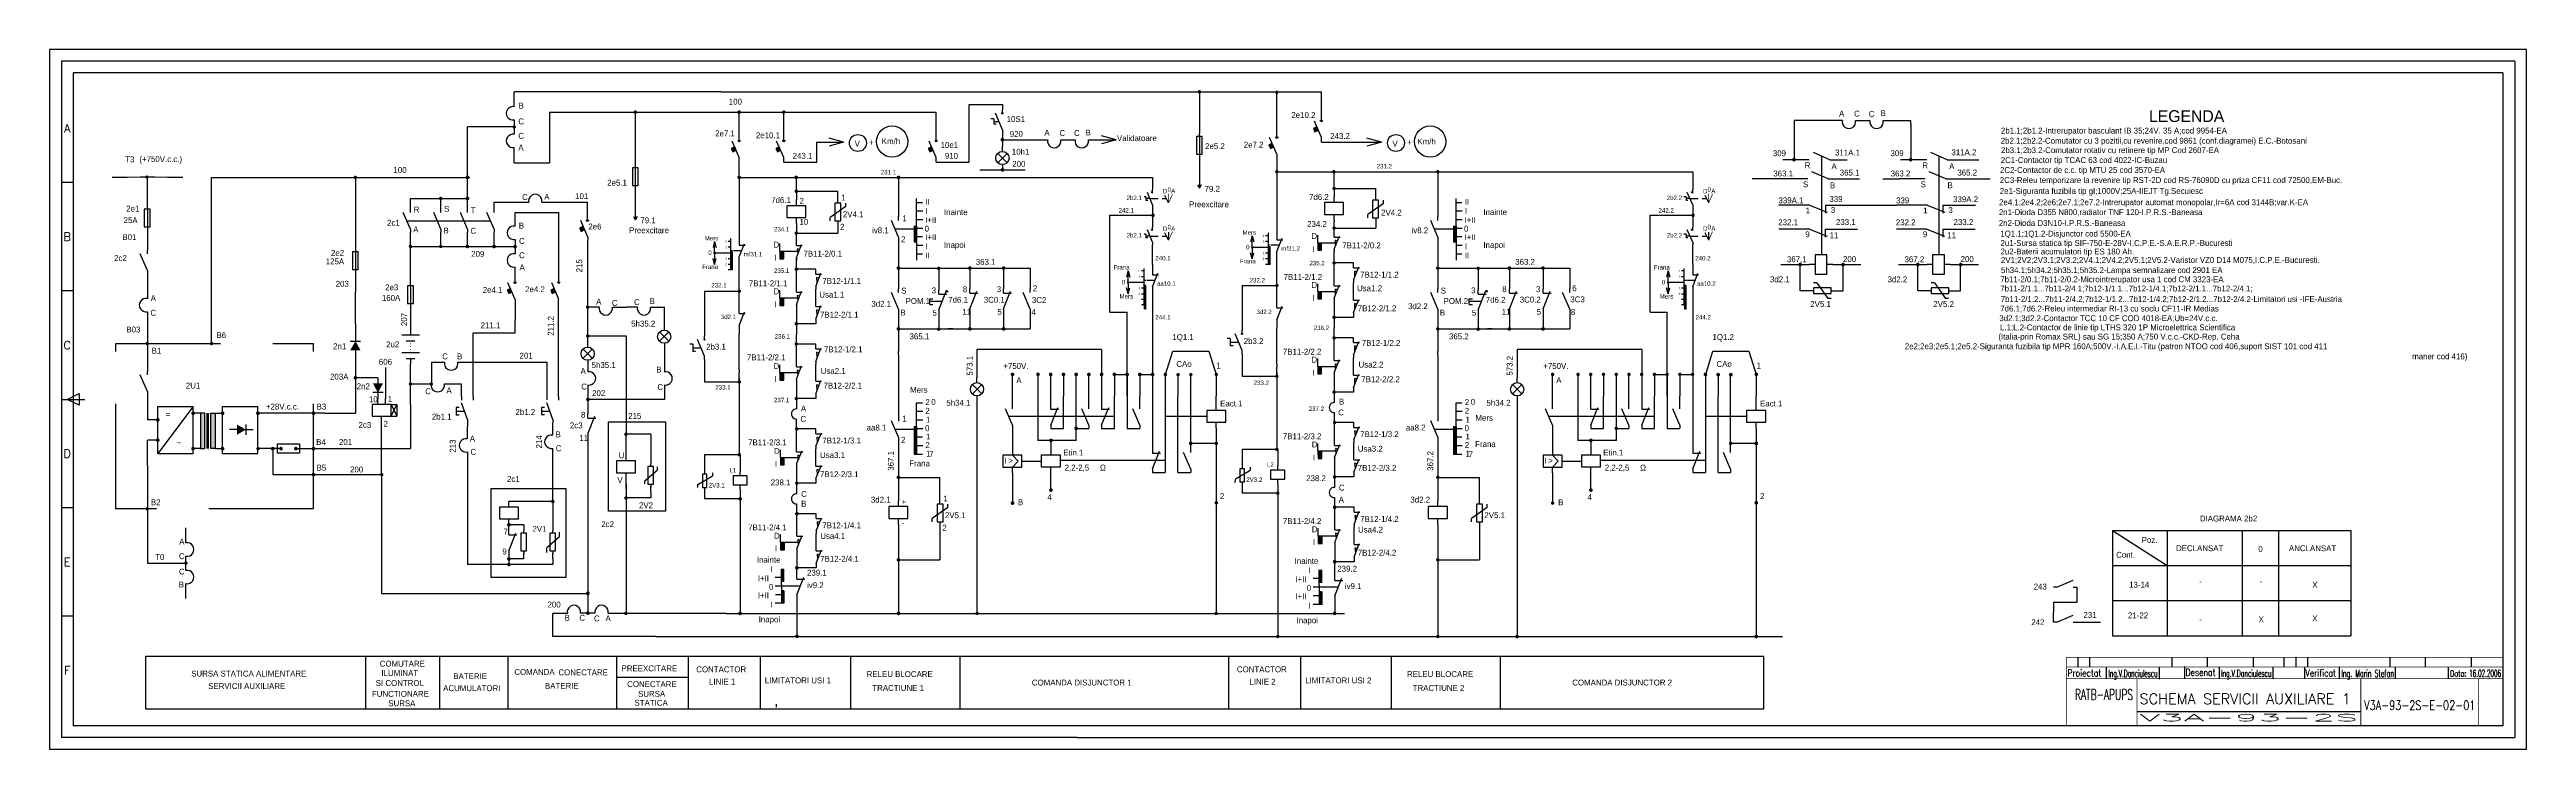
# Model space of a CAD drawing. Extents: x 266 to 1317, y 219 to 516.
import ezdxf
from ezdxf.enums import TextEntityAlignment as Align

# ---------------------------------------------------------------- set-up
doc = ezdxf.new("R2010")
doc.units = 0
doc.header["$LTSCALE"] = 7
doc.header["$MEASUREMENT"] = 0
doc.linetypes.add('DASHED', pattern=[0.75, 0.5, -0.25])
doc.linetypes.add('DASHED2', pattern=[9.525, 6.35, -3.175])
doc.layers.get('0').update_dxf_attribs({"linetype": 'CONTINUOUS'})
doc.layers.add('INDICATOR', color=7, linetype='CONTINUOUS')
doc.styles.add('ISO', font='SIMPLEX.SHX')
doc.styles.add('ROMANS', font='romans', dxfattribs={"width": 0.8})

# ---------------------------------------------------------------- blocks, each defined once
blk = doc.blocks.new('indic-el')
at = {"layer": 'INDICATOR', "color": 1}
for p, q in [((-180, 25), (-180, 29)), ((-175, 25), (-175, 29)), ((-167.9, 20), (-167.9, 25)), ((-145.4, 19.8), (-145.4, 24.8)), ((-140, 25), (-140, 29)), ((-134.7, 20.1), (-134.7, 25.1)), ((-125, 25), (-125, 29)), ((-119.9, 20), (-119.9, 25)), ((-105.5, 25), (-105.5, 29)), ((-97.2, 20), (-97.2, 25)), ((-87.5, 25), (-87.5, 29)), ((-83.8, 20), (-83.8, 25)), ((-82.5, 25), (-82.5, 29)), ((-69, 20), (-69, 25)), ((-47.5, 25), (-47.5, 29)), ((-45.3, 20), (-45.3, 25)), ((-32.5, 25), (-32.5, 29)), ((-22.8, 20), (-22.8, 25)), ((-13, 25), (-13, 29)), ((-155, 6), (-60, 6))]:
    blk.add_line(p, q, dxfattribs=at)
at = {"layer": 'INDICATOR'}
blk.add_line((-92.5, 25), (-92.5, 29), dxfattribs=at)
at = {"layer": 'INDICATOR', "const_width": 0.3, "flags": 128}
for points in [[(0, 29), (-185, 29), (-185, 0)], [(0, 25), (-185, 25)], [(0, 20), (-185, 20)], [(-155, 0), (-155, 20)], [(-60, 0), (-60, 20)], [(-10, 0), (-10, 20)]]:
    blk.add_lwpolyline(points, dxfattribs=at)
at = {"layer": 'INDICATOR', "color": 1, "style": 'ROMANS', "width": 0.8}
for s, height, p in [('Proiectat', 3, (-184.5, 20.9)), ('Desenat', 3, (-134.4, 21.2)), ('Verificat', 3, (-83.5, 20.9)), ('Data:', 2.5, (-22.1, 20.9))]:
    blk.add_text(s, height=height, dxfattribs=at).set_placement(p)
at = {"layer": 'INDICATOR', "style": 'ROMANS', "width": 0.570908}
blk.add_text('RATB-APUPS', height=4.5, dxfattribs=at).set_placement((-181.3, 11), (-156.7, 11), align=Align.FIT)
at = {"layer": 'INDICATOR', "color": 1, "style": 'ROMANS'}
for tag, height, width, p, p2 in [('PROIECTAT', 3, 0.908325, (-167.1, 20.7), (-146.2, 20.7)), ('DESENAT', 3, 1.116423, (-119.3, 20.8), (-97.9, 20.8)), ('VERIFICAT', 3, 1.074468, (-68.3, 20.8), (-45.9, 20.8)), ('DATA', 3, 1.321041, (-14, 20.8), (-0.5, 20.8)), ('NUME_DESEN', 4.5, 2.080219, (-153.9, 9.2), (-61.2, 9.2)), ('NUMAR', 4, 2.383056, (-58.6, 6.8), (-11.4, 6.8)), ('ANS', 3, 11.421134, (-154, 2), (-61, 2))]:
    blk.add_attdef(tag, text='', height=height, dxfattribs=dict(at, width=width)).set_placement(p, p2, align=Align.FIT)

msp = doc.modelspace()

# ---------------------------------------------------------------- hatches: boundary and pattern name
for points in [[(632.9, 434.4), (634, 434.4), (634, 437.1), (634, 441.1), (632.9, 441.1), (632.9, 439)], [(784, 432.4), (783.1, 432.4), (783.1, 429.1), (784, 429.1)], [(805.8, 434.1), (804.2, 434.1), (804.2, 430.9), (805.8, 430.9)], [(861.8, 434.4), (862.9, 434.4), (862.9, 437.1), (862.9, 441.1), (861.8, 441.1), (861.8, 439)], [(555.9, 430.1), (555, 430.1), (555, 426.7), (555.9, 426.7)], [(555.9, 426.7), (555, 426.7), (555, 423.4), (555.9, 423.4)], [(555.9, 423.4), (555, 423.4), (555, 422.6), (555.9, 422.6)], [(577.6, 430.5), (576, 430.5), (576, 427.3), (577.6, 427.3)], [(784, 429.1), (783.1, 429.1), (783.1, 425.7), (784, 425.7)], [(784, 425.7), (783.1, 425.7), (783.1, 424.9), (784, 424.9)], [(577.6, 410.7), (576, 410.7), (576, 407.5), (577.6, 407.5)], [(731.3, 415.9), (730.4, 415.9), (730.4, 412.5), (731.3, 412.5)], [(731.3, 412.5), (730.4, 412.5), (730.4, 409.2), (731.3, 409.2)], [(805.8, 413.4), (804.2, 413.4), (804.2, 410.2), (805.8, 410.2)], [(960.5, 415.9), (959.6, 415.9), (959.6, 412.5), (960.5, 412.5)], [(960.5, 412.5), (959.6, 412.5), (959.6, 409.2), (960.5, 409.2)], [(731.3, 409.2), (730.4, 409.2), (730.4, 405.8), (731.3, 405.8)], [(960.5, 409.2), (959.6, 409.2), (959.6, 405.8), (960.5, 405.8)], [(577.6, 379), (576, 379), (576, 375.8), (577.6, 375.8)], [(805.8, 381.6), (804.2, 381.6), (804.2, 378.4), (805.8, 378.5)], [(632.9, 349.3), (634, 349.3), (634, 352.1), (634, 356.1), (632.9, 356.1), (632.9, 353.9)], [(634, 349.3), (632.9, 349.3), (632.9, 344.4), (634, 344.4)], [(861.8, 349.3), (862.9, 349.3), (862.9, 352.1), (862.9, 356.1), (861.8, 356.1), (861.8, 353.9)], [(862.9, 349.3), (861.8, 349.3), (861.8, 344.4), (862.9, 344.4)], [(577.8, 343), (576.2, 343), (576.2, 339.8), (577.8, 339.8)], [(806, 345.7), (804.3, 345.7), (804.4, 342.5), (806, 342.5)], [(577.9, 307), (576.2, 307), (576.2, 303.8), (577.9, 303.8)], [(806.1, 309.7), (804.4, 309.7), (804.4, 306.5), (806.1, 306.5)], [(577.7, 295.6), (576.6, 295.6), (576.6, 290.3), (577.7, 290.3), (577.7, 292.4)], [(805.9, 295.2), (804.8, 295.2), (804.8, 289.9), (805.9, 289.9), (805.9, 292)], [(577.7, 284.3), (577.7, 286.4), (576.6, 286.4), (576.6, 285.1), (576.6, 281.1), (577.7, 281.1)], [(805.9, 283.8), (805.9, 286), (804.8, 286), (804.8, 284.7), (804.8, 280.6), (805.9, 280.6)]]:
    msp.add_hatch(color=1).paths.add_polyline_path(points)

# ---------------------------------------------------------------- linework, layer by layer
at = {"color": 240}
for p, q in [((266.1, 516.1), (266.1, 219.1)), ((1317.1, 516), (266.1, 516)), ((1317.1, 219.1), (1317.1, 516)), ((271.1, 511.1), (271.1, 224.1)), ((702.1, 511.1), (271.1, 511.1)), ((1112.1, 511.1), (692.1, 511.1)), ((1312.1, 511.1), (1112.1, 511.1)), ((702.1, 224.1), (271.1, 224.1)), ((1317.1, 219.1), (266.1, 219.1))]:
    msp.add_line(p, q, dxfattribs=at)
at = {"color": 70}
for p, q in [((276.1, 506.1), (276.1, 229.1)), ((697.1, 506.1), (276.1, 506.1)), ((1117.1, 506.1), (697.1, 506.1)), ((1307.1, 506.1), (1117.1, 506.1)), ((1307.1, 506.1), (1307.1, 229.1)), ((276.1, 459.6), (271.1, 459.6)), ((276.1, 413.6), (271.1, 413.6)), ((273.6, 367.6), (278.6, 370.1)), ((278.6, 370.1), (278.6, 365.1)), ((271.1, 367.6), (281.1, 367.6)), ((278.6, 365.1), (273.6, 367.6)), ((276.1, 321.6), (271.1, 321.6)), ((276.1, 275.6), (271.1, 275.6)), ((697.1, 229.1), (276.1, 229.1)), ((1117.1, 229.1), (697.1, 229.1)), ((1307.1, 229.1), (1117.1, 229.1))]:
    msp.add_line(p, q, dxfattribs=at)
at = {"color": 1}
for p, q in [((1312.1, 511.1), (1312.1, 224.1)), ((551.1, 498.1), (463.3, 498.1)), ((463.3, 491.8), (463.3, 498.1)), ((551.1, 498.1), (563.4, 498.1)), ((563.4, 498.1), (786.8, 498.1)), ((754, 498.1), (754, 484.7)), ((786.8, 478.9), (786.8, 498.1)), ((786.8, 498.1), (805.8, 498.1)), ((805.8, 486), (805.8, 498.1)), ((463.3, 486.2), (463.3, 480.1)), ((478.2, 489.5), (577.6, 489.5)), ((478.2, 489.5), (478.2, 468)), ((514.6, 489.5), (514.6, 471.3)), ((558.7, 477.5), (558.7, 489.5)), ((577.6, 477.5), (577.6, 489.5)), ((577.6, 489.5), (642.3, 489.5)), ((642.3, 477.5), (642.3, 489.5)), ((656.3, 468.3), (656.3, 492.8)), ((656.3, 492.8), (670.4, 492.8)), ((666.7, 486.6), (665.5, 486.6)), ((666.7, 486.6), (666.7, 484.4)), ((666.7, 485.5), (668.9, 485.5)), ((667.8, 484.4), (666.7, 484.4)), ((670.4, 492.8), (670.4, 490.5)), ((670.4, 489.3), (670.4, 490.5)), ((754, 484.7), (754, 480.4)), ((805.8, 478.7), (802.8, 485.7)), ((805.1, 486), (806.4, 486)), ((1026.8, 485.9), (1006.3, 485.9)), ((1006.3, 485.9), (1006.3, 469.3)), ((1032.4, 485.9), (1038.5, 485.9)), ((1044.1, 485.9), (1055.8, 485.9)), ((1055.8, 484.4), (1055.8, 485.9)), ((1055.8, 484.4), (1055.8, 469.3)), ((463.3, 483.2), (443.4, 483.2)), ((443.4, 477.1), (443.4, 483.2)), ((443.4, 462.2), (443.4, 477.1)), ((463.3, 468), (463.3, 474.5)), ((558.7, 470.2), (555.7, 477.2)), ((558.1, 477.5), (559.3, 477.5)), ((577.6, 470.2), (574.6, 477.2)), ((577, 477.5), (578.3, 477.5)), ((591.5, 476.8), (603, 476.8)), ((591.5, 476.8), (591.5, 468.3)), ((603, 476.8), (596.9, 478.5)), ((603, 476.8), (596.9, 475.1)), ((642.3, 470.2), (639.3, 477.2)), ((641.7, 477.5), (642.9, 477.5)), ((670.4, 482), (670.4, 480.5)), ((670.4, 480.5), (670.4, 477.8)), ((670.4, 477.8), (689.6, 477.8)), ((670.4, 477.8), (670.4, 475)), ((670.4, 472.8), (670.4, 475)), ((695.2, 477.8), (701.3, 477.8)), ((706.9, 477.8), (718.6, 477.8)), ((718.6, 477.8), (712.5, 479.5)), ((718.6, 477.8), (712.5, 476.1)), ((754, 479.2), (754, 480.4)), ((754, 479.2), (754, 471.7)), ((786.8, 471.7), (783.8, 478.7)), ((786.2, 478.9), (787.5, 478.9)), ((805.8, 476.8), (805.8, 478.7)), ((805.8, 476.8), (819.8, 476.8)), ((819.8, 476.8), (831.2, 476.8)), ((831.2, 476.8), (825.1, 478.5)), ((831.2, 476.8), (825.1, 475.1)), ((463.3, 468), (478.2, 468)), ((514.6, 471.3), (514.6, 443.9)), ((558.7, 462.2), (558.7, 470.2)), ((577.6, 468.3), (577.6, 470.2)), ((577.6, 468.3), (591.6, 468.3)), ((642.3, 468.3), (642.3, 470.2)), ((642.3, 468.3), (656.3, 468.3)), ((660.8, 465), (680, 465)), ((672.4, 468), (668.4, 471.9)), ((672.4, 471.9), (668.4, 468)), ((670.4, 467.2), (670.4, 465)), ((754, 471.7), (754, 470.4)), ((754, 470.4), (754, 457.2)), ((786.5, 464.2), (797.3, 464.2)), ((786.8, 471.7), (786.8, 464.6)), ((786.8, 464.2), (786.8, 435.3)), ((796.1, 464.2), (956.4, 464.2)), ((811.1, 464.2), (811.1, 457.1)), ((855.2, 464.2), (855.2, 448.4)), ((956.4, 464.2), (963.3, 464.2)), ((963.3, 464.2), (963.3, 456.6)), ((1011.1, 469.3), (1001.6, 469.3)), ((1012.7, 469.3), (1011.1, 469.3)), ((1020.8, 461.2), (1013.8, 464.2)), ((1021.5, 469.3), (1014.5, 472.3)), ((1021.5, 469.3), (1022.8, 469.3)), ((1022.8, 469.3), (1028.8, 469.3)), ((1061, 469.3), (1051.5, 469.3)), ((1062.6, 469.3), (1061, 469.3)), ((1070.7, 461.2), (1063.7, 464.2)), ((1071.3, 469.3), (1064.3, 472.3)), ((1071.3, 469.3), (1072.7, 469.3)), ((1072.7, 469.3), (1084.7, 469.3)), ((292.6, 461.9), (299, 461.9)), ((299, 461.9), (304.6, 462)), ((304.6, 462), (310.7, 462)), ((307.6, 448.3), (307.6, 461.9)), ((310.7, 462), (316.2, 461.9)), ((316.2, 461.9), (322.6, 461.9)), ((334.8, 461.8), (444.4, 461.8)), ((334.8, 426), (334.8, 461.8)), ((395.9, 461.8), (395.9, 413.3)), ((419.2, 452.9), (443.8, 452.9)), ((419.2, 446.9), (419.2, 452.9)), ((432.1, 448.5), (432.1, 452.9)), ((443.4, 446.9), (443.4, 461.8)), ((558.3, 461.8), (652.5, 461.8)), ((558.7, 461.8), (558.7, 433)), ((582.9, 461.5), (582.9, 455.9)), ((583, 456.2), (583, 452.3)), ((583, 455.9), (600.6, 455.9)), ((583, 449.8), (583, 452.3)), ((600.6, 450.9), (600.6, 455.9)), ((626.3, 461.8), (626.3, 448.4)), ((634, 441.1), (634, 452.9)), ((652.5, 461.8), (734.1, 461.8)), ((731.3, 453.6), (730.5, 453.6)), ((731.3, 453.6), (731.3, 452)), ((733, 452.8), (731.3, 452.8)), ((732.1, 452), (731.3, 452)), ((733.5, 455.5), (734.1, 455.9)), ((734.1, 455.1), (733.5, 455.5)), ((734.1, 461.8), (734.1, 456.6)), ((734.1, 455.1), (734.1, 456.6)), ((753.2, 458.6), (754, 457.2)), ((754.7, 458.6), (754, 457.2)), ((811.2, 457.5), (811.2, 453.6)), ((811.2, 457.1), (828.8, 457.1)), ((811.2, 451.1), (811.2, 453.6)), ((828.8, 452.1), (828.8, 457.1)), ((832.1, 450.7), (832.1, 452.1)), ((862.9, 441.1), (862.9, 452.9)), ((960.5, 453.6), (959.6, 453.6)), ((960.5, 453.6), (960.5, 452)), ((962.1, 452.8), (960.5, 452.8)), ((961.3, 452), (960.5, 452)), ((962.6, 455.5), (963.3, 455.9)), ((963.3, 455.1), (962.6, 455.5)), ((963.3, 455.1), (963.3, 456.6)), ((1000.9, 461.2), (988.6, 461.2)), ((1000.9, 461.2), (988.6, 461.2)), ((1010.4, 461.2), (1000.9, 461.2)), ((1012.1, 461.2), (1010.4, 461.2)), ((1020.8, 461.2), (1022.2, 461.2)), ((1022.2, 461.2), (1034.1, 461.2)), ((1044, 461.2), (1050.8, 461.2)), ((1060.3, 461.2), (1050.8, 461.2)), ((1062, 461.2), (1060.3, 461.2)), ((1070.7, 461.2), (1072, 461.2)), ((1072, 461.2), (1089.5, 461.2)), ((307.6, 448.3), (307.6, 440.8)), ((419.2, 439.9), (416.2, 446.9)), ((432.1, 439.9), (429.1, 446.9)), ((432.1, 446.9), (432.1, 448.5)), ((443.4, 439.9), (440.4, 446.9)), ((454.7, 439.9), (451.7, 446.9)), ((454.7, 451.3), (469.4, 451.3)), ((454.7, 446.9), (454.7, 451.3)), ((463.6, 441.1), (463.6, 446.9)), ((463.6, 446.9), (482.2, 446.9)), ((475, 451.3), (494.3, 451.3)), ((482.2, 417.4), (482.2, 446.9)), ((494.5, 436.5), (491.5, 443.5)), ((493.7, 443.7), (495, 443.7)), ((494.3, 443.7), (494.3, 451.3)), ((513.9, 445.2), (514.6, 443.8)), ((515.4, 445.2), (514.6, 443.8)), ((583, 442.3), (583, 444.8)), ((583, 442.3), (583, 438.6)), ((603.9, 449.4), (597.3, 444.8)), ((597.3, 443.4), (597.3, 444.8)), ((600.6, 443.4), (600.6, 438.2)), ((603.9, 449.4), (603.9, 450.8)), ((626.3, 436.5), (623.3, 443.5)), ((626.3, 448.4), (626.3, 445.2)), ((626.3, 443.5), (626.3, 445.2)), ((634, 451.2), (636.5, 451.2)), ((634.1, 447.6), (636.6, 447.6)), ((634.1, 444), (636.6, 444)), ((716, 404.6), (716, 445.7)), ((716, 445.7), (734.1, 445.7)), ((734.1, 450.2), (734.1, 449.1)), ((734.1, 449.1), (734.1, 445.3)), ((734.1, 445.3), (734.1, 442.9)), ((734.1, 442.9), (734.1, 440.7)), ((811.2, 443.6), (811.2, 446.1)), ((811.2, 443.6), (811.2, 443)), ((811.2, 437.7), (811.2, 442.9)), ((832.1, 450.7), (825.5, 446)), ((825.5, 444.6), (825.5, 446)), ((828.8, 444.6), (828.8, 440.3)), ((855.2, 436.5), (852.2, 443.5)), ((855.2, 448.4), (855.2, 445.2)), ((855.2, 443.5), (855.2, 445.2)), ((862.9, 451.2), (865.4, 451.2)), ((863, 447.6), (865.5, 447.6)), ((863, 444), (865.5, 444)), ((945.2, 404.6), (945.2, 445.7)), ((945.2, 445.7), (963.3, 445.7)), ((963.3, 450.2), (963.3, 449.1)), ((963.3, 449.1), (963.3, 445.3)), ((963.3, 445.3), (963.3, 442.9)), ((963.3, 442.9), (963.3, 440.7)), ((1011.4, 450), (999.9, 450)), ((1012.9, 450), (1011.4, 450)), ((1012.9, 450), (1020.4, 447)), ((1019.6, 450), (1021.4, 450)), ((1021.4, 450), (1029.8, 450)), ((1029.8, 450), (1049.8, 450)), ((1029.8, 450), (1032.6, 450)), ((1061.3, 450), (1049.8, 450)), ((1062.8, 450), (1061.3, 450)), ((1062.8, 450), (1070.3, 447)), ((1069.5, 450), (1071.3, 450)), ((1071.3, 450), (1083.3, 450)), ((307.6, 440.8), (307.6, 439.6)), ((307.6, 439.6), (307.6, 436.4)), ((307.6, 438), (307.6, 430.9)), ((307.6, 429.3), (307.6, 430.9)), ((419.2, 439.9), (419.2, 438.5)), ((419.2, 432.5), (419.2, 438.5)), ((419.2, 417.1), (419.2, 432.9)), ((419.2, 432.5), (454.7, 432.5)), ((432.1, 439.9), (432.1, 438.5)), ((432.1, 432.5), (432.1, 438.5)), ((463.6, 432.4), (435.4, 432.4)), ((443.4, 439.9), (443.4, 438.5)), ((443.4, 432.5), (443.4, 438.5)), ((454.7, 439.9), (454.7, 438.5)), ((454.7, 432.5), (454.7, 438.5)), ((463.6, 435.5), (463.6, 429.4)), ((494.5, 436.5), (494.5, 435)), ((494.5, 406.7), (494.5, 435)), ((548.3, 434.6), (547.6, 432.1)), ((548.3, 431.4), (548.3, 434.6)), ((548.3, 434.6), (549, 432.1)), ((548.3, 429.7), (548.3, 431.4)), ((555, 434.6), (554, 434.6)), ((555, 432.2), (554, 432.2)), ((555, 435.9), (555, 433.9)), ((555, 433.9), (555, 426.7)), ((558.7, 428.1), (561, 433.6)), ((576, 430.5), (576, 433.7)), ((583, 438.2), (600.6, 438.2)), ((583, 434.1), (583, 437.9)), ((583, 432.9), (583, 434.1)), ((583, 427.7), (585.2, 433.3)), ((584.4, 431.2), (583.5, 431.5)), ((583.7, 429.4), (583.5, 431.5)), ((626.3, 436.5), (626.3, 435.2)), ((626.3, 435.2), (626.3, 423.3)), ((632.9, 441.1), (634, 441.1)), ((632.9, 441.1), (632.9, 439)), ((632.9, 439), (632.9, 434.4)), ((632.9, 434.4), (634, 434.4)), ((634, 441.1), (634, 437.1)), ((634, 437.1), (634, 426.7)), ((634, 436.7), (636.5, 436.7)), ((634.1, 440.3), (636.6, 440.3)), ((634.1, 433), (636.6, 433)), ((731.3, 437.7), (730.5, 437.7)), ((731.3, 437.7), (731.3, 436.1)), ((733, 436.9), (731.3, 436.9)), ((732.1, 436.1), (731.3, 436.1)), ((733.5, 439.6), (734.1, 440)), ((734.1, 439.2), (733.5, 439.6)), ((734.1, 439.2), (734.1, 440.7)), ((734.1, 434.3), (734.1, 433.2)), ((734.1, 424.8), (734.1, 433.2)), ((776.4, 437), (775.7, 434.5)), ((776.4, 433.8), (776.4, 437)), ((776.4, 437), (777.1, 434.5)), ((776.4, 432.1), (776.4, 433.8)), ((776.4, 432.1), (776.4, 430.4)), ((780.2, 432.1), (776.4, 432.1)), ((782.1, 432.1), (780.2, 432.1)), ((783.1, 437), (782.1, 437)), ((783.1, 434.6), (782.1, 434.6)), ((783.1, 432.1), (782.1, 432.1)), ((783.1, 438.3), (783.1, 436.3)), ((783.1, 436.3), (783.1, 429.1)), ((784, 433), (783.1, 433)), ((784, 432.4), (783.1, 432.4)), ((784, 429.1), (784, 432.4)), ((786.8, 430.4), (789.1, 436)), ((804.2, 434.1), (804.2, 437.3)), ((804.2, 434.1), (811.8, 434.1)), ((804.2, 434.1), (804.2, 430.9)), ((804.2, 430.9), (805.8, 430.9)), ((805.8, 430.9), (805.8, 434.1)), ((811.2, 440.3), (828.8, 440.3)), ((811.2, 436.5), (811.2, 437.7)), ((811.2, 431.3), (813.4, 436.9)), ((811.2, 431.3), (811.2, 430.2)), ((812.6, 434.8), (811.7, 435.2)), ((811.8, 433), (811.7, 435.2)), ((855.2, 436.5), (855.2, 435.2)), ((855.2, 435.2), (855.2, 423.3)), ((861.8, 441.1), (862.9, 441.1)), ((861.8, 441.1), (861.8, 439)), ((861.8, 439), (861.8, 434.4)), ((861.8, 434.4), (862.9, 434.4)), ((862.9, 441.1), (862.9, 437.1)), ((862.9, 437.1), (862.9, 426.7)), ((862.9, 436.7), (865.4, 436.7)), ((863, 440.3), (865.5, 440.3)), ((863, 433), (865.5, 433)), ((960.5, 437.7), (959.6, 437.7)), ((960.5, 437.7), (960.5, 436.1)), ((962.1, 436.9), (960.5, 436.9)), ((961.3, 436.1), (960.5, 436.1)), ((962.6, 439.6), (963.3, 440)), ((963.3, 439.2), (962.6, 439.6)), ((963.3, 439.2), (963.3, 440.7)), ((963.3, 434.3), (963.3, 433.2)), ((963.3, 424.8), (963.3, 433.2)), ((1011.4, 439.9), (999.9, 439.9)), ((1012.9, 439.9), (1011.4, 439.9)), ((1012.9, 439.9), (1020.4, 436.9)), ((1019.5, 439.9), (1021.4, 439.9)), ((1021.4, 439.9), (1033.3, 439.9)), ((1061.2, 439.9), (1049.8, 439.9)), ((1062.7, 439.9), (1061.2, 439.9)), ((1062.7, 439.9), (1070.2, 436.9)), ((1069.4, 439.9), (1071.2, 439.9)), ((1071.2, 439.9), (1083.2, 439.9)), ((307.6, 422.3), (304.6, 429.3)), ((307.6, 422.3), (307.6, 410.3)), ((334.8, 391.3), (334.8, 426)), ((463.6, 417.3), (463.6, 423.8)), ((548.3, 424.9), (547.6, 427.4)), ((548.3, 429.7), (548.3, 428)), ((552.1, 429.7), (548.3, 429.7)), ((548.3, 428), (548.3, 424.9)), ((548.3, 424.9), (549, 427.4)), ((554, 429.7), (552.1, 429.7)), ((555, 429.7), (554, 429.7)), ((555, 427.3), (554, 427.3)), ((555, 424.9), (554, 424.9)), ((555.9, 422.6), (554, 422.6)), ((555.9, 430.6), (555, 430.6)), ((555.9, 430.1), (555, 430.1)), ((555, 426.7), (555, 423.4)), ((555.9, 426.7), (555, 426.7)), ((555, 426.7), (555.9, 426.7)), ((555.9, 423.4), (555, 423.4)), ((555, 423.4), (555.9, 423.4)), ((555, 423.4), (555, 422.6)), ((555.9, 426.7), (555.9, 430.1)), ((555.9, 423.4), (555.9, 426.7)), ((555.9, 422.6), (555.9, 423.4)), ((558.7, 404), (558.7, 428.1)), ((576, 430.5), (583.6, 430.5)), ((576, 430.5), (576, 427.3)), ((576, 427.3), (577.6, 427.3)), ((577.6, 427.3), (577.6, 430.5)), ((583, 427.7), (583, 426.6)), ((583, 414.3), (583, 427.4)), ((591.2, 422.8), (583, 422.8)), ((591.2, 420.7), (591.2, 422.8)), ((591.2, 415.5), (593.4, 421.1)), ((625.9, 423.3), (642.3, 423.3)), ((626.3, 423.3), (626.3, 420)), ((634, 429.4), (636.5, 429.4)), ((642.3, 423.3), (670.9, 423.3)), ((643.4, 423.2), (643.4, 414.1)), ((656.6, 423.3), (656.6, 420)), ((670.9, 423.3), (677.8, 423.3)), ((670.9, 423.3), (670.9, 420)), ((677.8, 423.3), (682.2, 423.3)), ((682.2, 423.3), (682.2, 420)), ((723.7, 422.1), (723, 419.5)), ((723.7, 418.9), (723.7, 422.1)), ((723.7, 422.1), (724.4, 419.5)), ((730.4, 422.1), (729.4, 422.1)), ((730.4, 423.2), (730.4, 421.4)), ((730.4, 421.4), (730.4, 414.2)), ((734.1, 424.8), (734.1, 420.4)), ((734.1, 415.4), (736.4, 421.1)), ((776.4, 427.3), (775.7, 429.8)), ((776.4, 430.4), (776.4, 427.3)), ((776.4, 427.3), (777.1, 429.8)), ((783.1, 429.7), (782.1, 429.7)), ((783.1, 427.2), (782.1, 427.2)), ((784, 424.9), (782.1, 424.9)), ((783.1, 429.1), (783.1, 425.7)), ((783.1, 429.1), (784, 429.1)), ((784, 429.1), (783.1, 429.1)), ((783.1, 425.7), (784, 425.7)), ((783.1, 425.7), (783.1, 424.9)), ((784, 425.7), (783.1, 425.7)), ((784, 425.7), (784, 429.1)), ((784, 424.9), (784, 425.7)), ((786.9, 406.4), (786.9, 430.4)), ((811.2, 417), (811.2, 430.3)), ((819.4, 425.5), (811.2, 425.5)), ((819.4, 423.4), (819.4, 425.5)), ((819.4, 418.2), (821.6, 423.8)), ((820, 419.9), (819.9, 422)), ((820.8, 421.6), (819.9, 422)), ((854.8, 423.3), (871.2, 423.3)), ((855.2, 423.3), (855.2, 420)), ((862.9, 429.4), (865.4, 429.4)), ((871.2, 423.3), (899.8, 423.3)), ((872.3, 423.2), (872.3, 414.1)), ((885.5, 423.3), (885.5, 420)), ((899.8, 423.3), (906.7, 423.3)), ((899.8, 423.3), (899.8, 420)), ((906.7, 423.3), (911.1, 423.3)), ((911.1, 423.3), (911.1, 420)), ((952.9, 422.1), (952.2, 419.5)), ((952.9, 422.1), (953.6, 419.5)), ((952.9, 418.9), (952.9, 422.1)), ((959.6, 422.1), (958.6, 422.1)), ((959.6, 423.2), (959.6, 421.4)), ((959.6, 421.4), (959.6, 414.2)), ((963.3, 424.8), (963.3, 420.4)), ((963.3, 415.4), (965.5, 421.1)), ((1000.7, 424.8), (1012.7, 424.8)), ((1008.9, 413.7), (1008.9, 424.8)), ((1015.2, 424.8), (1012.7, 424.8)), ((1022.7, 424.8), (1020.2, 424.8)), ((1022.7, 424.8), (1034.7, 424.8)), ((1027.1, 413.7), (1027.1, 424.8)), ((1050.6, 424.8), (1062.6, 424.8)), ((1058.8, 413.7), (1058.8, 424.8)), ((1065.1, 424.8), (1062.6, 424.8)), ((1072.6, 424.8), (1070.1, 424.8)), ((1072.6, 424.8), (1084.6, 424.8)), ((1077, 413.7), (1077, 424.8)), ((395.9, 407.8), (395.9, 413.3)), ((419.2, 415.8), (419.2, 417.1)), ((419.2, 416.3), (419.2, 416.7)), ((419.2, 415.8), (419.2, 408.3)), ((463.6, 410), (460.6, 417)), ((463, 417.3), (464.2, 417.3)), ((463.6, 410), (463.6, 401.1)), ((482.1, 410.4), (479.2, 417.1)), ((481.5, 417.4), (482.8, 417.4)), ((482.1, 368.8), (482.1, 410.4)), ((544, 413.5), (544, 394.5)), ((544, 413.5), (558.7, 413.5)), ((576, 410.7), (576, 413.9)), ((576, 410.7), (576, 407.5)), ((576, 410.7), (583.6, 410.7)), ((577.6, 407.5), (577.6, 410.7)), ((583, 413.1), (583, 414.3)), ((583, 407.9), (585.2, 413.5)), ((583.7, 409.6), (583.5, 411.7)), ((584.4, 411.4), (583.5, 411.7)), ((591.2, 415.5), (591.2, 414.3)), ((591.2, 408.1), (591.2, 414.3)), ((591.8, 417.2), (591.7, 419.3)), ((592.6, 418.9), (591.7, 419.3)), ((626.3, 405.9), (623.3, 412.9)), ((626.3, 420), (626.3, 414.5)), ((626.3, 412.9), (626.3, 414.5)), ((639.6, 407.8), (639.6, 410.3)), ((639.6, 410.3), (640.9, 410.3)), ((643.4, 412.2), (643.4, 414.1)), ((643.4, 405.6), (646.4, 413.1)), ((646.4, 413.1), (646.7, 414)), ((647.4, 413.2), (646.4, 413.1)), ((646.7, 414), (647.4, 413.2)), ((656.6, 420), (656.6, 414.5)), ((656.6, 412.7), (656.6, 414.5)), ((656.6, 406), (659.6, 413.5)), ((670.9, 420), (670.9, 414.5)), ((670.9, 412.7), (670.9, 414.5)), ((670.9, 406), (673.9, 413.5)), ((682.2, 405.9), (679.2, 412.9)), ((682.2, 420), (682.2, 414.5)), ((682.2, 412.9), (682.2, 414.5)), ((723.7, 412.4), (723, 414.9)), ((723.7, 417.2), (723.7, 418.9)), ((723.7, 417.2), (723.7, 415.5)), ((723.7, 415.5), (723.7, 412.4)), ((723.7, 412.4), (724.4, 414.9)), ((730.4, 419.6), (729.4, 419.6)), ((730.4, 417.2), (729.4, 417.2)), ((730.4, 414.8), (729.4, 414.8)), ((730.4, 412.3), (729.4, 412.3)), ((730.4, 410), (729.4, 410)), ((731.3, 418.1), (730.4, 418.1)), ((731.3, 415.9), (730.4, 415.9)), ((730.4, 414.2), (730.4, 410.8)), ((731.3, 412.5), (730.4, 412.5)), ((730.4, 412.5), (731.3, 412.5)), ((730.4, 410.8), (730.4, 407.5)), ((731.3, 412.5), (731.3, 415.9)), ((731.3, 409.2), (731.3, 412.5)), ((734.1, 415.4), (734.1, 409.7)), ((772.1, 415.9), (786.9, 415.9)), ((772.1, 415.9), (772.1, 396.9)), ((804.2, 413.4), (804.2, 416.6)), ((804.2, 413.4), (811.8, 413.4)), ((804.2, 413.4), (804.2, 410.2)), ((804.2, 410.2), (805.8, 410.2)), ((805.8, 410.2), (805.8, 413.4)), ((811.2, 415.8), (811.2, 417)), ((811.2, 410.6), (813.4, 416.2)), ((811.2, 410.6), (811.2, 409.5)), ((811.8, 412.3), (811.7, 414.4)), ((812.6, 414.1), (811.7, 414.4)), ((819.4, 418.2), (819.4, 417)), ((819.4, 410.8), (819.4, 417)), ((819.4, 409.7), (819.4, 410.8)), ((819.4, 404.4), (821.6, 410)), ((855.2, 405.9), (852.2, 412.9)), ((855.2, 420), (855.2, 414.5)), ((855.2, 412.9), (855.2, 414.5)), ((868.5, 407.8), (868.5, 410.3)), ((868.5, 410.3), (869.8, 410.3)), ((872.3, 412.2), (872.3, 414.1)), ((872.3, 405.6), (875.3, 413.1)), ((875.3, 413.1), (875.6, 414)), ((876.3, 413.2), (875.3, 413.1)), ((875.6, 414), (876.3, 413.2)), ((885.5, 420), (885.5, 414.5)), ((885.5, 412.7), (885.5, 414.5)), ((885.5, 406), (888.5, 413.5)), ((899.8, 420), (899.8, 414.5)), ((899.8, 412.7), (899.8, 414.5)), ((899.8, 406), (902.8, 413.5)), ((911.1, 405.9), (908.1, 412.9)), ((911.1, 420), (911.1, 414.5)), ((911.1, 412.9), (911.1, 414.5)), ((952.9, 412.4), (952.2, 414.9)), ((952.9, 417.2), (952.9, 418.9)), ((952.9, 417.2), (952.9, 415.5)), ((952.9, 415.5), (952.9, 412.4)), ((952.9, 412.4), (953.6, 414.9)), ((959.6, 419.6), (958.6, 419.6)), ((959.6, 417.2), (958.6, 417.2)), ((959.6, 414.8), (958.6, 414.8)), ((959.6, 412.3), (958.6, 412.3)), ((959.6, 410), (958.6, 410)), ((960.5, 418.1), (959.6, 418.1)), ((960.5, 415.9), (959.6, 415.9)), ((959.6, 414.2), (959.6, 410.8)), ((959.6, 412.5), (960.5, 412.5)), ((960.5, 412.5), (959.6, 412.5)), ((959.6, 410.8), (959.6, 407.5)), ((960.5, 412.5), (960.5, 415.9)), ((960.5, 409.2), (960.5, 412.5)), ((963.3, 415.4), (963.3, 409.7)), ((1014.6, 413.7), (1008.9, 413.7)), ((1016, 417), (1014.6, 417)), ((1016, 417), (1020.7, 410.4)), ((1022.1, 410.4), (1020.7, 410.4)), ((1022.1, 413.7), (1027.1, 413.7)), ((1064.5, 413.7), (1058.8, 413.7)), ((1065.9, 417), (1064.5, 417)), ((1065.9, 417), (1070.5, 410.4)), ((1071.9, 410.4), (1070.5, 410.4)), ((1072, 413.7), (1077, 413.7)), ((307.6, 404.8), (307.6, 391.6)), ((395.9, 406.6), (395.9, 407.8)), ((395.9, 401.1), (395.9, 406.6)), ((395.9, 399.8), (395.9, 401.1)), ((395.9, 399.8), (395.9, 392.3)), ((419.2, 408.3), (419.2, 395)), ((463.6, 395.9), (463.6, 401.1)), ((499.3, 406.7), (494.5, 406.7)), ((494.5, 399.2), (494.5, 406.7)), ((504.9, 406.7), (510.7, 406.7)), ((515.5, 406.7), (510.7, 406.7)), ((521.1, 406.7), (527, 406.7)), ((527, 399.2), (527, 406.7)), ((558.7, 399), (561, 404.7)), ((576, 407.5), (577.6, 407.5)), ((583, 407.9), (583, 406.8)), ((583, 406.8), (583, 401.2)), ((583, 401.2), (583, 395.2)), ((591.2, 399.7), (583, 399.7)), ((591.2, 407), (591.2, 408.1)), ((591.2, 401.7), (593.4, 407.4)), ((591.2, 401.7), (591.2, 399.7)), ((592.6, 405.2), (591.7, 405.6)), ((591.8, 403.4), (591.7, 405.6)), ((626.3, 405.9), (626.3, 404.5)), ((626.3, 404.5), (626.3, 392.7)), ((644.8, 409.1), (639.6, 409.1)), ((639.6, 407.8), (640.9, 407.8)), ((643.4, 405.6), (643.4, 404.1)), ((643.4, 404.1), (643.4, 397.4)), ((656.6, 406), (656.6, 404.5)), ((656.6, 404.5), (656.6, 397.5)), ((670.9, 406), (670.9, 404.5)), ((670.9, 404.5), (670.9, 397.5)), ((682.2, 405.9), (682.2, 404.5)), ((682.2, 404.5), (682.2, 397.5)), ((716, 404.6), (723.3, 404.6)), ((723.3, 368.9), (723.3, 404.6)), ((730.4, 407.7), (729.4, 407.7)), ((730.4, 409.2), (731.3, 409.2)), ((731.3, 409.2), (730.4, 409.2)), ((731.3, 405.8), (731.3, 409.2)), ((734.1, 409.7), (734.1, 344.8)), ((786.9, 401.4), (789.1, 407.1)), ((786.9, 401.4), (786.9, 397.8)), ((786.9, 401.2), (786.9, 400)), ((811.2, 409.5), (811.2, 403.9)), ((811.2, 403.9), (811.2, 397.9)), ((819.4, 402.4), (811.2, 402.4)), ((819.4, 404.4), (819.4, 402.4)), ((820.8, 407.9), (819.9, 408.3)), ((820, 406.1), (819.9, 408.3)), ((855.2, 405.9), (855.2, 404.5)), ((855.2, 404.5), (855.2, 392.7)), ((873.7, 409.1), (868.5, 409.1)), ((868.5, 407.8), (869.8, 407.8)), ((872.3, 405.6), (872.3, 404.1)), ((872.3, 404.1), (872.3, 397.4)), ((885.5, 406), (885.5, 404.5)), ((885.5, 404.5), (885.5, 397.5)), ((899.8, 406), (899.8, 404.5)), ((899.8, 404.5), (899.8, 397.5)), ((911.1, 405.9), (911.1, 404.5)), ((911.1, 404.5), (911.1, 397.5)), ((945.2, 404.6), (952.5, 404.6)), ((952.5, 368.9), (952.5, 404.6)), ((959.6, 407.7), (958.6, 407.7)), ((960.5, 409.2), (959.6, 409.2)), ((959.6, 409.2), (960.5, 409.2)), ((960.5, 405.8), (960.5, 409.2)), ((963.3, 409.7), (963.3, 344.8)), ((307.6, 391.6), (307.6, 379.6)), ((415.5, 395), (423, 395)), ((417.4, 392.5), (421.1, 392.5)), ((445.9, 395.9), (463.6, 395.9)), ((445.9, 368.8), (445.9, 395.9)), ((496.4, 385), (492.4, 389)), ((496.4, 389), (492.4, 385)), ((494.5, 389.8), (494.5, 399.2)), ((494.5, 394.5), (510.7, 394.5)), ((510.7, 394.5), (510.7, 361.1)), ((528.9, 392.3), (524.9, 396.2)), ((528.9, 396.2), (524.9, 392.3)), ((527, 397), (527, 399.2)), ((527, 391.4), (527, 379.3)), ((539, 391.1), (537.7, 391.1)), ((539, 391.1), (539, 387.9)), ((539, 389.5), (542.5, 389.5)), ((544, 386), (541, 393)), ((544, 393.2), (544, 394.5)), ((558.7, 399), (558.7, 395.4)), ((558.7, 398.8), (558.7, 397.7)), ((558.7, 392.3), (558.7, 395.4)), ((558.7, 390.7), (558.7, 392.3)), ((558.7, 385.1), (558.7, 390.7)), ((583, 382.6), (583, 395.2)), ((591.2, 391.1), (583, 391.1)), ((591.2, 389), (591.2, 391.1)), ((591.2, 383.7), (593.4, 389.4)), ((626.3, 397.5), (670.9, 397.5)), ((626.3, 392.7), (626.3, 388.1)), ((649.4, 397.5), (647.3, 397.5)), ((671.3, 397.5), (677.8, 397.5)), ((677.8, 397.5), (682.2, 397.5)), ((767.1, 393.5), (765.8, 393.5)), ((767.1, 393.5), (767.1, 390.3)), ((767.1, 391.9), (770.6, 391.9)), ((768.3, 390.3), (767.1, 390.3)), ((772.1, 388.4), (769.1, 395.4)), ((772.1, 395.6), (772.1, 396.9)), ((786.9, 394.7), (786.9, 397.8)), ((786.9, 393), (786.9, 394.7)), ((786.9, 387.5), (786.9, 393)), ((811.2, 385.2), (811.2, 397.9)), ((819.4, 393.7), (811.2, 393.7)), ((819.4, 391.7), (819.4, 393.7)), ((819.4, 386.4), (821.6, 392.1)), ((820, 388.1), (819.9, 390.3)), ((820.8, 389.9), (819.9, 390.3)), ((855.2, 397.5), (899.8, 397.5)), ((855.2, 392.7), (855.2, 388.1)), ((878.2, 397.5), (876.2, 397.5)), ((900.2, 397.5), (906.7, 397.5)), ((906.7, 397.5), (911.1, 397.5)), ((307.6, 378), (307.6, 379.6)), ((395.9, 388.6), (395.9, 361.7)), ((408.7, 381.2), (408.7, 376.8)), ((415.5, 387.5), (423, 387.5)), ((417.4, 385), (421.1, 385)), ((419.2, 385), (419.2, 382.5)), ((419.2, 366.7), (419.2, 382.5)), ((428.1, 383.4), (428.1, 374.1)), ((428.1, 383.4), (433.7, 383.4)), ((439.3, 383.4), (477.1, 383.4)), ((477.1, 383.4), (477.1, 368.9)), ((494.5, 384.2), (494.5, 379.3)), ((540.2, 387.9), (539, 387.9)), ((544, 384.5), (544, 386)), ((544, 384.5), (544, 375)), ((558.7, 380.1), (558.7, 385.1)), ((558.7, 380.1), (558.7, 379)), ((558.7, 374.6), (558.7, 379)), ((576, 379), (576, 382.2)), ((576, 379), (576, 375.8)), ((576, 379), (583.6, 379)), ((577.6, 375.8), (577.6, 379)), ((583, 381.4), (583, 382.6)), ((583, 376.2), (585.2, 381.8)), ((584.4, 379.7), (583.5, 380)), ((583.7, 377.9), (583.5, 380)), ((591.2, 383.7), (591.2, 382.6)), ((591.2, 376.4), (591.2, 382.6)), ((592.6, 387.2), (591.7, 387.6)), ((591.8, 385.5), (591.7, 387.6)), ((626.3, 386.5), (626.3, 388.1)), ((626.3, 386.5), (626.3, 362.3)), ((712.5, 388.8), (659.6, 388.8)), ((659.6, 388.8), (659.6, 376.9)), ((712.5, 388.8), (712.5, 363.4)), ((739.5, 377.8), (742.7, 388)), ((742.7, 388), (758, 388)), ((758, 388), (761.3, 377.8)), ((772.1, 386.9), (772.1, 388.4)), ((772.1, 386.9), (772.1, 377.4)), ((786.9, 382.5), (786.9, 387.5)), ((786.9, 382.5), (786.9, 381.4)), ((786.9, 377), (786.9, 381.4)), ((786.9, 379.2), (786.9, 346.4)), ((804.2, 381.6), (804.2, 384.9)), ((804.2, 381.6), (811.8, 381.6)), ((804.2, 381.6), (804.2, 378.4)), ((804.2, 378.4), (805.8, 378.5)), ((805.8, 378.5), (805.8, 381.6)), ((811.2, 384.1), (811.2, 385.2)), ((811.2, 378.9), (813.4, 384.5)), ((811.2, 378.9), (811.2, 377.7)), ((811.8, 380.6), (811.7, 382.7)), ((812.6, 382.3), (811.7, 382.7)), ((819.4, 386.4), (819.4, 385.3)), ((819.4, 379.1), (819.4, 385.3)), ((819.4, 377.9), (819.4, 379.1)), ((855.2, 386.5), (855.2, 388.1)), ((855.2, 386.5), (855.2, 362.3)), ((941.7, 388.8), (888.8, 388.8)), ((888.8, 388.8), (888.8, 376.9)), ((941.7, 388.8), (941.7, 363.4)), ((968.7, 377.8), (971.8, 388)), ((971.8, 388), (987.1, 388)), ((987.1, 388), (990.4, 377.8)), ((307.6, 371), (304.6, 378)), ((307.6, 371), (307.6, 369.6)), ((307.6, 369.6), (307.6, 358.9)), ((405.4, 376.8), (395.9, 376.8)), ((405.4, 376.8), (405.4, 368)), ((405.4, 365.5), (405.4, 368)), ((408.7, 376.8), (408.7, 368)), ((408.7, 365.5), (408.7, 368)), ((428, 374.1), (419.2, 374.1)), ((433.6, 374.2), (440.9, 374.2)), ((440.9, 368.8), (440.9, 374.1)), ((440.9, 368.8), (440.9, 367.3)), ((445.9, 368.8), (445.9, 367.3)), ((477.1, 368.9), (477.1, 367.4)), ((482.1, 368.8), (482.1, 367.3)), ((494.5, 373.7), (494.5, 361.5)), ((527, 373.7), (527, 367.6)), ((544, 375), (558.7, 375)), ((558.7, 376.8), (558.7, 344.1)), ((576, 375.8), (577.6, 375.8)), ((583, 376.2), (583, 375.1)), ((583, 375.1), (583, 369.5)), ((583, 369.5), (583, 363.5)), ((591.2, 368), (583, 368)), ((591.2, 375.3), (591.2, 376.4)), ((591.2, 370), (593.4, 375.6)), ((591.2, 370), (591.2, 368)), ((592.6, 373.5), (591.7, 373.8)), ((591.8, 371.7), (591.7, 373.8)), ((661.6, 369.9), (657.7, 373.9)), ((661.6, 373.9), (657.7, 369.9)), ((659.6, 374.7), (659.6, 376.9)), ((659.6, 369.1), (659.6, 276.8)), ((685.4, 377.8), (685.4, 350.2)), ((690.9, 363.4), (690.9, 377.8)), ((696.3, 378.2), (696.3, 368.9)), ((696.3, 355.2), (696.3, 368.9)), ((701.7, 350.2), (701.7, 378.2)), ((707.1, 378.2), (707.1, 377.8)), ((707.1, 363.6), (707.1, 377.8)), ((717.5, 378.2), (722.9, 378.2)), ((717.9, 378.2), (717.9, 368.9)), ((717.9, 355.2), (717.9, 368.9)), ((723.3, 378.2), (723.3, 368.9)), ((723.3, 368.9), (723.3, 355.3)), ((728.7, 378.2), (728.7, 368.9)), ((728.7, 378.2), (734.1, 378.2)), ((728.7, 365.2), (728.7, 368.9)), ((739.5, 378.2), (739.5, 368.9)), ((739.5, 368.9), (739.5, 336.6)), ((744.9, 378.1), (744.9, 368.9)), ((744.9, 336.6), (744.9, 368.9)), ((750.3, 345), (750.3, 377.8)), ((761.1, 378.2), (761.1, 368.9)), ((761.1, 362.9), (761.1, 368.9)), ((772.1, 377.4), (786.9, 377.4)), ((811.2, 377.7), (811.2, 372.2)), ((811.2, 372.2), (811.2, 366.2)), ((819.4, 370.7), (811.2, 370.7)), ((819.4, 372.7), (821.6, 378.3)), ((819.4, 372.7), (819.4, 370.7)), ((820, 374.4), (819.9, 376.5)), ((820.8, 376.2), (819.9, 376.5)), ((890.8, 373.9), (886.8, 369.9)), ((890.8, 369.9), (886.8, 373.9)), ((888.8, 374.7), (888.8, 376.9)), ((888.8, 369.1), (888.8, 267)), ((914.6, 377.8), (914.6, 350.2)), ((920.1, 363.4), (920.1, 377.8)), ((925.4, 355.2), (925.5, 368.9)), ((925.5, 378.2), (925.5, 368.9)), ((930.9, 350.2), (930.9, 378.2)), ((936.2, 363.6), (936.2, 377.8)), ((936.3, 378.2), (936.3, 377.8)), ((946.7, 378.2), (952.1, 378.2)), ((947.1, 378.2), (947.1, 368.9)), ((947.1, 355.2), (947.1, 368.9)), ((952.5, 378.2), (952.5, 368.9)), ((952.5, 368.9), (952.5, 355.3)), ((957.9, 378.2), (957.9, 368.9)), ((957.9, 365.2), (957.9, 368.9)), ((958.2, 378.2), (963.6, 378.2)), ((968.7, 378.2), (968.7, 368.9)), ((968.7, 368.9), (968.7, 336.6)), ((974.1, 378.1), (974.1, 368.9)), ((974.1, 336.6), (974.1, 368.9)), ((979.4, 345), (979.4, 377.8)), ((990.3, 378.2), (990.3, 368.9)), ((990.3, 362.9), (990.3, 368.9)), ((312, 358.9), (307.6, 358.9)), ((327, 364.6), (312, 344.6)), ((312, 344.6), (312, 364.6)), ((312, 364.6), (327, 364.6)), ((327, 344.6), (327, 364.6)), ((330.1, 361.7), (327, 361.7)), ((333, 346.7), (333, 361.7)), ((333.5, 346.7), (333.5, 361.7)), ((336.4, 361.7), (339.5, 361.7)), ((339.5, 344.6), (339.5, 364.6)), ((339.5, 364.6), (354.5, 364.6)), ((354.5, 344.6), (354.5, 364.6)), ((382.7, 361.7), (354.5, 361.7)), ((382.7, 361.7), (395.9, 361.7)), ((407, 335.7), (407, 360.5)), ((411.1, 365.5), (413.5, 365.5)), ((411.1, 360.5), (413.5, 360.5)), ((419.2, 365.4), (419.2, 366.7)), ((419.2, 365.4), (419.2, 346.7)), ((439.9, 364.2), (438.6, 364.2)), ((438.6, 364.2), (438.6, 360.9)), ((438.6, 362.6), (442.1, 362.6)), ((439.9, 360.9), (438.6, 360.9)), ((443.4, 359.1), (440.9, 366.1)), ((443.4, 359.1), (443.4, 357.6)), ((443.4, 357.6), (443.4, 356.3)), ((474.8, 364.2), (474.8, 361)), ((476.1, 364.2), (474.8, 364.2)), ((474.8, 362.6), (478.3, 362.6)), ((476.1, 361), (474.8, 361)), ((479.6, 359.1), (477.1, 366.1)), ((479.6, 359.1), (479.6, 357.6)), ((479.6, 352.4), (479.6, 357.6)), ((527, 367.6), (494.5, 367.6)), ((494.5, 359.7), (494.5, 361.5)), ((494.5, 353), (497.5, 360.5)), ((510.7, 361.1), (510.7, 355.1)), ((583.1, 346.6), (583.1, 359.3)), ((626.3, 351.5), (623.3, 358.5)), ((626.3, 362.3), (626.3, 358.4)), ((634, 356.1), (634, 366.2)), ((634, 366.2), (636.5, 366.2)), ((634.1, 362.6), (636.6, 362.6)), ((634.1, 358.9), (636.6, 358.9)), ((690.9, 356.7), (693.9, 364.2)), ((707.1, 356.6), (704.1, 363.6)), ((712.5, 356.7), (715.5, 364.2)), ((728.7, 356.6), (725.7, 363.6)), ((728.7, 363.6), (728.7, 365.2)), ((761.1, 355.4), (761.1, 357.9)), ((811.3, 349.3), (811.3, 362)), ((819.5, 357.8), (811.3, 357.8)), ((819.5, 355.7), (819.5, 357.8)), ((855.2, 351.5), (852.2, 358.5)), ((855.2, 362.3), (855.2, 358.4)), ((862.9, 356.1), (862.9, 366.2)), ((862.9, 366.2), (865.4, 366.2)), ((863, 362.6), (865.5, 362.6)), ((863, 358.9), (865.5, 358.9)), ((920.1, 356.7), (923.1, 364.2)), ((936.2, 356.6), (933.2, 363.6)), ((941.7, 356.7), (944.7, 364.2)), ((957.9, 356.6), (954.9, 363.6)), ((957.9, 363.6), (957.9, 365.2)), ((990.3, 355.4), (990.3, 357.9)), ((312, 350.3), (307.6, 350.3)), ((307.6, 339.6), (307.6, 350.3)), ((345.6, 354.8), (342.5, 354.8)), ((349.3, 354.8), (352.5, 354.8)), ((362.8, 348.7), (367.5, 348.7)), ((362.8, 344.8), (362.8, 348.7)), ((367.4, 348.7), (372.1, 348.7)), ((372.1, 348.7), (372.1, 344.8)), ((443.4, 350.9), (443.4, 356.3)), ((479.6, 324.3), (479.6, 346.9)), ((494.5, 353), (494.5, 285.3)), ((510.7, 355.1), (510.7, 352.7)), ((521.2, 352.8), (510.7, 352.8)), ((510.7, 341.5), (510.7, 352.7)), ((521.2, 352.8), (521.2, 340.4)), ((591.3, 355.1), (583.1, 355.1)), ((591.3, 353), (591.3, 355.1)), ((591.3, 347.8), (593.6, 353.4)), ((591.3, 347.8), (591.3, 346.6)), ((592, 349.5), (591.8, 351.6)), ((592.7, 351.2), (591.8, 351.6)), ((626.3, 351.5), (626.3, 350.1)), ((626.3, 350.1), (626.3, 338.2)), ((632.9, 356.1), (634, 356.1)), ((632.9, 356.1), (632.9, 353.9)), ((632.9, 353.9), (632.9, 349.3)), ((632.9, 349.3), (632.9, 344.4)), ((632.9, 349.3), (634, 349.3)), ((634, 356.1), (634, 352.1)), ((634, 352.1), (634, 344.4)), ((634, 351.7), (636.5, 351.7)), ((634.1, 355.3), (636.6, 355.3)), ((634.1, 348), (636.6, 348)), ((691, 350.2), (685.4, 350.2)), ((690.9, 356.7), (690.9, 355.2)), ((690.9, 355.2), (696.3, 355.2)), ((691, 350.2), (691, 344)), ((701.7, 350.2), (691, 350.2)), ((701.7, 355.2), (707.1, 355.2)), ((707.1, 356.6), (707.1, 355.3)), ((707.1, 355.2), (707.1, 355.3)), ((707.1, 355.2), (707.1, 355.2)), ((712.5, 356.7), (712.5, 355.2)), ((712.5, 355.2), (717.9, 355.2)), ((723.3, 355.2), (728.7, 355.2)), ((728.7, 356.6), (728.7, 355.3)), ((761.1, 348.9), (750.3, 348.9)), ((761.1, 355.4), (761.1, 276.8)), ((804.3, 345.7), (804.3, 348.9)), ((811.3, 348.1), (811.3, 349.3)), ((811.3, 342.9), (813.6, 348.5)), ((819.5, 350.5), (821.8, 356.1)), ((819.5, 350.5), (819.5, 349.3)), ((819.5, 343.1), (819.5, 349.3)), ((820.9, 353.9), (820, 354.3)), ((820.2, 352.2), (820, 354.3)), ((855.2, 351.5), (855.2, 350.1)), ((855.2, 350.1), (855.2, 338.2)), ((861.8, 356.1), (862.9, 356.1)), ((861.8, 356.1), (861.8, 353.9)), ((861.8, 353.9), (861.8, 349.3)), ((861.8, 349.3), (862.9, 349.3)), ((861.8, 349.3), (861.8, 344.4)), ((862.9, 356.1), (862.9, 352.1)), ((862.9, 352.1), (862.9, 344.4)), ((862.9, 351.7), (865.4, 351.7)), ((863, 355.3), (865.5, 355.3)), ((863, 348), (865.5, 348)), ((920.1, 350.2), (914.6, 350.2)), ((920.1, 356.7), (920.1, 355.2)), ((920.1, 355.2), (925.4, 355.2)), ((930.9, 350.2), (920.1, 350.2)), ((920.1, 350.2), (920.1, 344)), ((930.9, 355.2), (936.2, 355.2)), ((936.2, 356.6), (936.2, 355.3)), ((936.2, 355.2), (936.2, 355.3)), ((936.2, 355.2), (936.2, 355.2)), ((941.7, 356.7), (941.7, 355.2)), ((941.7, 355.2), (947.1, 355.2)), ((952.5, 355.2), (957.9, 355.2)), ((957.9, 356.6), (957.9, 355.3)), ((990.3, 348.9), (979.4, 348.9)), ((990.3, 355.4), (990.3, 267)), ((307.6, 339.6), (307.6, 318.8)), ((312, 344.6), (327, 344.6)), ((330.1, 346.7), (327, 346.7)), ((336.4, 346.7), (339.5, 346.7)), ((339.5, 344.6), (354.5, 344.6)), ((364.3, 346.7), (354.9, 346.7)), ((360.8, 346.4), (360.8, 335.7)), ((367.5, 344.8), (362.8, 344.8)), ((372.1, 344.8), (367.5, 344.8)), ((370.6, 346.7), (382.7, 346.7)), ((382.7, 346.7), (409, 346.7)), ((409, 346.7), (419.2, 346.7)), ((443.4, 345.3), (443.4, 297.5)), ((510.7, 334), (510.7, 336.5)), ((521.2, 339.1), (521.2, 340.4)), ((524, 337.7), (524, 339)), ((544, 344.1), (544, 335.8)), ((559.1, 344.1), (544, 344.1)), ((547.5, 335.2), (547.5, 336.5)), ((559.1, 344.1), (559.1, 341)), ((559.1, 344.1), (559.1, 337)), ((559.1, 335.1), (559.1, 337)), ((576.2, 343), (576.2, 346.2)), ((576.2, 343), (583.7, 343)), ((576.2, 343), (576.2, 339.8)), ((576.2, 339.8), (577.8, 339.8)), ((577.8, 339.8), (577.8, 343)), ((583.1, 345.4), (583.1, 346.6)), ((583.1, 340.2), (585.4, 345.8)), ((583.1, 340.2), (583.1, 339.1)), ((583.1, 339.1), (583.1, 333.5)), ((583.8, 341.9), (583.7, 344)), ((584.5, 343.7), (583.7, 344)), ((591.3, 340.4), (591.3, 346.6)), ((591.3, 339.3), (591.3, 340.4)), ((591.3, 334), (593.6, 339.7)), ((592.7, 337.5), (591.8, 337.9)), ((592, 335.7), (591.8, 337.9)), ((626.3, 338.2), (626.3, 324.6)), ((632.9, 344.4), (634, 344.4)), ((634, 344.4), (636.5, 344.4)), ((678.7, 341.4), (686.9, 341.4)), ((691, 329.1), (691, 339)), ((734.1, 338.1), (737.1, 345.6)), ((734.1, 338.1), (734.1, 336.6)), ((734.1, 336.6), (739.5, 336.6)), ((744.9, 336.6), (750.3, 336.6)), ((750.3, 338), (747.3, 345)), ((750.3, 338), (750.3, 336.6)), ((769.3, 333.9), (775.1, 337.3)), ((787.2, 346.4), (772.2, 346.4)), ((772.2, 346.4), (772.2, 338.2)), ((775.1, 337.3), (775.6, 337.6)), ((775.6, 337.6), (775.6, 338.9)), ((787.2, 346.4), (787.2, 339.4)), ((787.2, 346.4), (787.2, 343.4)), ((787.2, 337.5), (787.2, 339.4)), ((804.3, 345.7), (811.9, 345.7)), ((804.3, 345.7), (804.4, 342.5)), ((804.4, 342.5), (806, 342.5)), ((806, 342.5), (806, 345.7)), ((811.3, 342.9), (811.3, 341.8)), ((811.3, 341.8), (811.3, 336.2)), ((812, 344.6), (811.9, 346.7)), ((812.7, 346.4), (811.9, 346.7)), ((819.5, 342), (819.5, 343.1)), ((819.5, 336.7), (821.8, 342.3)), ((819.5, 336.7), (819.5, 334.7)), ((820.9, 340.2), (820, 340.6)), ((820.2, 338.4), (820, 340.6)), ((855.2, 338.2), (855.2, 324.6)), ((861.8, 344.4), (862.9, 344.4)), ((862.9, 344.4), (865.4, 344.4)), ((907.9, 341.4), (916.1, 341.4)), ((920.1, 329.1), (920.1, 339)), ((963.3, 338.1), (966.3, 345.6)), ((963.3, 338.1), (963.3, 336.6)), ((963.3, 336.6), (968.7, 336.6)), ((974.1, 336.6), (979.4, 336.6)), ((979.4, 338), (976.4, 345)), ((979.4, 338), (979.4, 336.6)), ((360.8, 335.7), (382.7, 335.7)), ((382.7, 335.7), (407.4, 335.7)), ((407, 335.7), (407, 285.3)), ((510.7, 331.5), (510.7, 334)), ((510.7, 331.7), (510.7, 276.8)), ((510.7, 329.6), (510.7, 331.5)), ((518.7, 331.7), (518.7, 333)), ((521.2, 331.6), (521.2, 330.4)), ((521.2, 328.2), (521.2, 330.6)), ((521.2, 328.2), (521.2, 325.8)), ((541.1, 331.5), (546.9, 334.9)), ((541.1, 330.2), (541.1, 331.5)), ((544, 330.2), (544, 329.3)), ((544, 329.3), (544, 325.4)), ((546.9, 334.9), (547.5, 335.2)), ((559.1, 329.5), (559.1, 331.4)), ((559.1, 329.5), (559.1, 276.8)), ((583.1, 333.5), (583.1, 327.5)), ((591.3, 332), (583.1, 332)), ((591.3, 334), (591.3, 332)), ((626.3, 334.5), (643.9, 334.5)), ((643.9, 323.2), (643.9, 334.5)), ((769.2, 332.3), (769.3, 333.6)), ((772.2, 332.6), (772.2, 331.7)), ((772.2, 331.7), (772.2, 327.8)), ((787.2, 327.8), (772.2, 327.8)), ((787.2, 331.9), (787.2, 333.8)), ((787.2, 331.9), (787.2, 267)), ((811.3, 336.2), (811.3, 330.2)), ((819.5, 334.7), (811.3, 334.7)), ((811.4, 313.3), (811.4, 326)), ((855.2, 334.5), (872.8, 334.5)), ((872.8, 323.2), (872.8, 334.5)), ((307.6, 318.8), (307.6, 298.1)), ((479.6, 324.3), (461, 324.3)), ((461, 321.9), (461, 324.3)), ((461, 314.4), (461, 316.9)), ((479.6, 324.3), (479.6, 312)), ((521.2, 325.8), (510.7, 325.8)), ((559.1, 325.4), (544, 325.4)), ((583.2, 310.6), (583.2, 323.3)), ((591.4, 319.1), (583.2, 319.1)), ((591.4, 317), (591.4, 319.1)), ((591.4, 311.8), (593.6, 317.4)), ((592.8, 315.3), (591.9, 315.6)), ((592.1, 313.5), (591.9, 315.6)), ((626.3, 322.1), (626.3, 324.6)), ((626.3, 314.6), (626.3, 317.1)), ((647.2, 321.7), (640.6, 317.1)), ((640.6, 315.7), (640.6, 317.1)), ((643.9, 315.7), (643.9, 299.5)), ((647.2, 321.7), (647.2, 323.1)), ((819.6, 321.8), (811.4, 321.8)), ((819.6, 319.7), (819.6, 321.8)), ((819.6, 314.5), (821.8, 320.1)), ((820.3, 316.2), (820.1, 318.3)), ((821, 318), (820.1, 318.3)), ((855.2, 322.1), (855.2, 324.6)), ((855.2, 314.6), (855.2, 317.1)), ((876.1, 321.7), (869.5, 317.1)), ((869.5, 315.7), (869.5, 317.1)), ((872.8, 315.7), (872.8, 299.5)), ((876.1, 321.7), (876.1, 323.1)), ((323.9, 306.7), (323.9, 313.1)), ((467.3, 314.4), (461, 314.4)), ((461, 311.9), (461, 314.4)), ((461, 310.1), (461, 311.9)), ((461, 303.4), (464, 310.9)), ((467.3, 314.4), (467.3, 312)), ((467.3, 310.8), (467.3, 312)), ((479.6, 310.8), (479.6, 312)), ((576.2, 307), (576.2, 310.2)), ((576.2, 307), (583.8, 307)), ((576.2, 307), (576.2, 303.8)), ((576.2, 307), (576.2, 303.8)), ((577.9, 303.8), (577.9, 307)), ((583.2, 309.5), (583.2, 310.6)), ((583.2, 304.2), (585.4, 309.9)), ((583.9, 306), (583.7, 308.1)), ((584.6, 307.7), (583.7, 308.1)), ((591.4, 311.8), (591.4, 310.7)), ((591.4, 304.4), (591.4, 310.7)), ((626.3, 314.6), (626.3, 314)), ((626.3, 314), (626.3, 276.8)), ((804.4, 309.7), (804.4, 312.9)), ((804.4, 309.7), (812, 309.7)), ((804.4, 309.7), (804.4, 306.5)), ((804.4, 306.5), (806.1, 306.5)), ((806.1, 306.5), (806.1, 309.7)), ((811.4, 312.2), (811.4, 313.3)), ((811.4, 306.9), (813.6, 312.6)), ((811.4, 306.9), (811.4, 305.8)), ((811.4, 305.8), (811.4, 299.1)), ((812.1, 308.6), (811.9, 310.8)), ((812.8, 310.4), (811.9, 310.8)), ((819.6, 314.5), (819.6, 313.4)), ((819.6, 307.1), (819.6, 313.4)), ((819.6, 306), (819.6, 307.1)), ((819.6, 300.7), (821.8, 306.4)), ((855.2, 314.6), (855.2, 314)), ((855.2, 314), (855.2, 267)), ((1141.4, 312), (1242.5, 312)), ((1141.4, 312), (1164.6, 297.1)), ((1141.4, 312), (1141.4, 267.3)), ((1164.6, 312), (1164.6, 267.3)), ((1196.4, 312), (1196.4, 267.3)), ((1211.8, 312), (1211.8, 267.3)), ((1242.5, 312), (1242.5, 267.3)), ((307.6, 298.1), (323.9, 298.1)), ((323.9, 295), (323.9, 301.1)), ((479.6, 297.5), (443.4, 297.5)), ((461, 303.4), (461, 297.5)), ((467.3, 299.9), (461, 299.9)), ((467.3, 303.3), (467.3, 302)), ((467.3, 299.9), (467.3, 302.3)), ((479.6, 303.3), (479.6, 302)), ((479.6, 299.9), (479.6, 302.3)), ((479.6, 299.9), (479.6, 297.5)), ((576.2, 303.8), (577.9, 303.8)), ((576.5, 295.6), (577.7, 295.6)), ((576.6, 289.1), (576.6, 295.6)), ((577.7, 292.4), (577.7, 295.6)), ((583.2, 304.2), (583.2, 296.4)), ((583.2, 291.3), (583.2, 296.4)), ((591.4, 296.1), (583.2, 296.1)), ((591.4, 303.3), (591.4, 304.4)), ((591.4, 298.1), (593.6, 303.7)), ((591.4, 298.1), (591.4, 296.1)), ((592.1, 299.8), (591.9, 301.9)), ((592.8, 301.5), (591.9, 301.9)), ((626.3, 299.5), (643.9, 299.5)), ((804.7, 295.2), (805.9, 295.2)), ((804.8, 288.7), (804.8, 295.2)), ((805.9, 292), (805.9, 295.2)), ((819.6, 298.7), (811.4, 298.7)), ((811.4, 290.8), (811.4, 297.9)), ((819.6, 300.7), (819.6, 298.7)), ((821, 304.2), (820.1, 304.6)), ((820.3, 302.5), (820.1, 304.6)), ((855.2, 299.5), (872.8, 299.5)), ((1141.4, 297.1), (1242.5, 297.1)), ((323.9, 283.1), (323.9, 289.5)), ((407, 285.3), (494.9, 285.3)), ((494.5, 285.3), (494.5, 276.9)), ((576.5, 292), (574, 292)), ((576.5, 288.4), (574, 288.4)), ((576.6, 284.7), (574.1, 284.7)), ((577.7, 290.3), (576.6, 290.3)), ((576.6, 289.1), (576.6, 285.1)), ((577.7, 286.4), (576.6, 286.4)), ((576.6, 285.1), (576.6, 281.1)), ((577.7, 290.3), (577.7, 292.4)), ((577.7, 286.4), (577.7, 284.3)), ((577.7, 284.3), (577.7, 281.1)), ((583.2, 284.6), (586.2, 292.1)), ((583.2, 284.6), (583.2, 267)), ((804.7, 291.6), (802.3, 291.6)), ((804.7, 287.9), (802.3, 287.9)), ((804.8, 284.3), (802.3, 284.3)), ((805.9, 289.9), (804.8, 289.9)), ((804.8, 288.7), (804.8, 284.7)), ((805.9, 286), (804.8, 286)), ((804.8, 284.7), (804.8, 280.6)), ((805.9, 289.9), (805.9, 292)), ((805.9, 286), (805.9, 283.8)), ((805.9, 283.8), (805.9, 280.6)), ((811.4, 284.2), (814.4, 291.7)), ((811.4, 284.2), (811.4, 276.7)), ((1117.8, 287.9), (1116.4, 287.9)), ((1117.8, 287.9), (1124.8, 290.9)), ((1124.8, 287.9), (1126.4, 287.9)), ((1126.5, 281.6), (1126.4, 287.9)), ((485.8, 276.8), (479.6, 276.8)), ((479.6, 267), (479.6, 276.8)), ((497.5, 276.9), (491.4, 276.9)), ((546.8, 276.8), (503.1, 276.8)), ((553.2, 276.8), (546.8, 276.8)), ((553.2, 276.8), (570.8, 276.8)), ((570.8, 276.8), (606.4, 276.8)), ((577.7, 281.1), (574, 281.1)), ((606.4, 276.8), (616.5, 276.8)), ((616.5, 276.8), (743.6, 276.8)), ((743.6, 276.8), (783.7, 276.8)), ((783.7, 276.8), (815.5, 276.8)), ((805.9, 280.6), (802.3, 280.6)), ((1116.4, 273), (1116.5, 281.6)), ((1116.5, 281.6), (1126.5, 281.6)), ((1117.8, 273), (1124.8, 276)), ((1141.4, 282.2), (1242.5, 282.2)), ((523.3, 267), (479.6, 267)), ((523.3, 267), (533, 267)), ((533, 267), (540.9, 267)), ((540.9, 267), (706.9, 267)), ((706.9, 267), (834.1, 267)), ((834.1, 267), (874.2, 267)), ((874.2, 267), (905.9, 267)), ((905.9, 267), (1001.4, 267)), ((1117.8, 273), (1116.4, 273)), ((1124.8, 273), (1126.4, 273)), ((1126.4, 273), (1136.4, 273)), ((1141.4, 267.3), (1242.5, 267.3)), ((306.9, 258.7), (993.3, 258.7)), ((306.9, 236.2), (306.9, 258.7)), ((400.2, 258.7), (400.2, 236.2)), ((431.5, 258.7), (431.5, 236.2)), ((460.6, 258.7), (460.6, 236.2)), ((506.6, 258.7), (506.6, 236.2)), ((537, 258.7), (537, 236.2)), ((567.6, 258.7), (567.6, 236.2)), ((606, 258.7), (606, 236.2)), ((652.3, 258.7), (652.3, 236.2)), ((766.3, 258.7), (766.3, 236.2)), ((796.9, 258.7), (796.9, 236.2)), ((835.4, 258.7), (835.4, 236.2)), ((881.6, 258.7), (881.6, 236.2)), ((993.3, 258.7), (993.3, 236.2)), ((506.6, 249.7), (537, 249.7)), ((993.3, 236.2), (306.9, 236.2)), ((574.6, 237), (574.6, 238.3)), ((702.1, 224.1), (1312.1, 224.1))]:
    msp.add_line(p, q, dxfattribs=at)
at = {"color": 1, "linetype": 'DASHED2'}
for p, q in [((1018, 470.8), (1017.9, 428.9)), ((1067.8, 470.8), (1067.7, 428.9)), ((417.7, 443.4), (453.2, 443.4)), ((624.8, 440), (632.9, 440)), ((853.7, 440), (861.8, 440)), ((294.2, 321.2), (294.2, 391.3)), ((294.2, 391.3), (378.1, 391.3)), ((378.1, 321.2), (378.1, 391.3)), ((503.2, 358.1), (527.4, 358.1)), ((503.2, 320.1), (503.2, 358.1)), ((527.4, 358.1), (527.4, 320.1)), ((673, 360.5), (757.1, 360.5)), ((902.2, 360.5), (986.2, 360.5)), ((624.8, 355), (632.9, 355)), ((853.7, 355), (861.8, 355)), ((518.7, 333), (524, 337.7)), ((694.9, 341.8), (748.6, 341.8)), ((924, 341.8), (977.8, 341.8)), ((453.5, 329.8), (485.2, 329.8)), ((453.5, 292), (453.5, 329.8)), ((485.2, 329.8), (485.2, 292)), ((378.1, 321.2), (294.2, 321.2)), ((527.4, 320.1), (503.2, 320.1)), ((477.1, 304.7), (482.5, 309.4)), ((482.5, 309.4), (482.5, 311.3)), ((477.1, 302.7), (477.1, 304.6)), ((485.2, 292), (453.5, 292)), ((584.7, 288.4), (576.5, 288.4)), ((812.9, 287.9), (804.7, 287.9))]:
    msp.add_line(p, q, dxfattribs=at)
at = {"color": 1, "linetype": 'DASHED'}
for p, q in [((733, 452.8), (740, 452.8)), ((740.9, 451), (739.1, 454.6)), ((962.1, 452.8), (969.2, 452.8)), ((970.1, 451), (968.3, 454.6)), ((733, 436.9), (740, 436.9)), ((740.9, 435.1), (739.1, 438.7)), ((740.9, 435.1), (741, 438.9)), ((787.9, 433), (784, 433)), ((962.1, 436.9), (969.2, 436.9)), ((970.1, 435.1), (968.3, 438.7)), ((970.1, 435.1), (970.1, 438.9)), ((559.8, 430.6), (555.9, 430.6)), ((727.5, 417.2), (723.7, 417.2)), ((729.4, 417.2), (727.5, 417.2)), ((735.2, 418.1), (731.3, 418.1)), ((956.7, 417.2), (952.9, 417.2)), ((958.6, 417.2), (956.7, 417.2)), ((964.3, 418.1), (960.5, 418.1))]:
    msp.add_line(p, q, dxfattribs=at)
at = {"color": 3}
for p, q in [((674.7, 363.6), (674.7, 377.8)), ((903.8, 363.6), (903.8, 377.8)), ((674.7, 356.6), (671.7, 363.6)), ((903.8, 356.6), (900.8, 363.6)), ((674.7, 356.6), (674.7, 343.9)), ((903.8, 356.6), (903.8, 343.9)), ((674.7, 343.9), (677.1, 341.4)), ((677.1, 341.4), (674.7, 338.9)), ((674.7, 336.4), (674.7, 338.9)), ((674.7, 336.4), (674.7, 323.6)), ((903.8, 343.9), (906.2, 341.4)), ((906.2, 341.4), (903.8, 338.9)), ((903.8, 336.4), (903.8, 338.9)), ((903.8, 336.4), (903.8, 323.6))]:
    msp.add_line(p, q, dxfattribs=at)
at = {"color": 1}
for points, const_width in [([(753.6, 498.1, 1), (754.4, 498.1, 1)], 0.75), ([(786.5, 497.9, 1), (787.2, 497.9, 1)], 0.75), ([(462.9, 483.2, 1), (463.6, 483.2, 1)], 0.75), ([(514.3, 489.5, 1), (515, 489.5, 1)], 0.75), ([(558.3, 489.5, 1), (559.1, 489.5, 1)], 0.75), ([(577.3, 489.5, 1), (578, 489.5, 1)], 0.75), ([(670, 477.8, 1), (670.8, 477.8, 1)], 0.75), ([(307.1, 461.9, 1), (307.8, 461.9, 1)], 0.75), ([(395.5, 461.8, 1), (396.2, 461.8, 1)], 0.75), ([(443, 461.8, 1), (443.8, 461.8, 1)], 0.75), ([(558.3, 461.8, 1), (559.1, 461.8, 1)], 0.75), ([(582.5, 461.8, 1), (583.3, 461.8, 1)], 0.75), ([(625.9, 461.8, 1), (626.7, 461.8, 1)], 0.75), ([(670, 465, 1), (670.8, 465, 1)], 0.75), ([(786.5, 464.2, 1), (787.2, 464.2, 1)], 0.75), ([(810.7, 464.2, 1), (811.4, 464.2, 1)], 0.75), ([(854.8, 464.2, 1), (855.5, 464.2, 1)], 0.75), ([(1005.9, 469.3, 1), (1006.7, 469.3, 1)], 0.75), ([(1055.4, 469.3, 1), (1056.2, 469.3, 1)], 0.75), ([(431.7, 452.9, 1), (432.4, 452.9, 1)], 0.75), ([(443, 452.9, 1), (443.8, 452.9, 1)], 0.75), ([(582.6, 455.9, 1), (583.3, 455.9, 1)], 0.75), ([(810.8, 457.1, 1), (811.5, 457.1, 1)], 0.75), ([(733.9, 445.7, 1), (734.7, 445.7, 1)], 0.75), ([(963.1, 445.7, 1), (963.8, 445.7, 1)], 0.75), ([(418.9, 432.5, 1), (419.6, 432.5, 1)], 0.75), ([(431.7, 432.5, 1), (432.4, 432.5, 1)], 0.75), ([(443, 432.5, 1), (443.8, 432.5, 1)], 0.75), ([(454.3, 432.5, 1), (455.1, 432.5, 1)], 0.75), ([(463.2, 432.4, 1), (464, 432.4, 1)], 0.75), ([(582.6, 438.2, 1), (583.3, 438.2, 1)], 0.75), ([(776.2, 432.1, 1), (776.7, 432.1, 1)], 0.562), ([(810.8, 440.3, 1), (811.5, 440.3, 1)], 0.75), ([(548, 429.7, 1), (548.6, 429.7, 1)], 0.562), ([(582.6, 422.8, 1), (583.3, 422.8, 1)], 0.75), ([(625.9, 423.3, 1), (626.7, 423.3, 1)], 0.75), ([(643, 423.2, 1), (643.7, 423.2, 1)], 0.75), ([(656.2, 423.3, 1), (657, 423.3, 1)], 0.75), ([(670.5, 423.3, 1), (671.3, 423.3, 1)], 0.75), ([(810.8, 425.5, 1), (811.5, 425.5, 1)], 0.75), ([(854.8, 423.3, 1), (855.5, 423.3, 1)], 0.75), ([(871.9, 423.2, 1), (872.6, 423.2, 1)], 0.75), ([(885.1, 423.3, 1), (885.9, 423.3, 1)], 0.75), ([(899.4, 423.3, 1), (900.2, 423.3, 1)], 0.75), ([(1008.5, 424.8, 1), (1009.3, 424.8, 1)], 0.75), ([(1026.7, 424.8, 1), (1027.5, 424.8, 1)], 0.75), ([(1058.4, 424.8, 1), (1059.2, 424.8, 1)], 0.75), ([(1076.6, 424.8, 1), (1077.4, 424.8, 1)], 0.75), ([(558.4, 413.5, 1), (559.1, 413.5, 1)], 0.75), ([(723.5, 417.2, 1), (724, 417.2, 1)], 0.562), ([(786.5, 415.9, 1), (787.2, 415.9, 1)], 0.75), ([(952.6, 417.2, 1), (953.2, 417.2, 1)], 0.562), ([(494.1, 406.7, 1), (494.8, 406.7, 1)], 0.75), ([(582.6, 399.7, 1), (583.3, 399.7, 1)], 0.75), ([(810.8, 402.4, 1), (811.5, 402.4, 1)], 0.75), ([(307.2, 391.3, 1), (307.9, 391.3, 1)], 0.75), ([(334.5, 391.3, 1), (335.2, 391.3, 1)], 0.75), ([(494.1, 394.5, 1), (494.8, 394.5, 1)], 0.75), ([(582.6, 391.1, 1), (583.3, 391.1, 1)], 0.75), ([(625.9, 397.5, 1), (626.7, 397.5, 1)], 0.75), ([(643, 397.4, 1), (643.7, 397.4, 1)], 0.75), ([(656.2, 397.5, 1), (657, 397.5, 1)], 0.75), ([(670.5, 397.5, 1), (671.3, 397.5, 1)], 0.75), ([(810.8, 393.7, 1), (811.5, 393.7, 1)], 0.75), ([(854.8, 397.5, 1), (855.5, 397.5, 1)], 0.75), ([(871.9, 397.4, 1), (872.6, 397.4, 1)], 0.75), ([(885.1, 397.5, 1), (885.9, 397.5, 1)], 0.75), ([(899.4, 397.5, 1), (900.2, 397.5, 1)], 0.75), ([(674.3, 378.2, 1), (675.1, 378.2, 1)], 0.75), ([(685.1, 378.2, 1), (685.9, 378.2, 1)], 0.75), ([(690.5, 378.2, 1), (691.3, 378.2, 1)], 0.75), ([(695.9, 378.2, 1), (696.7, 378.2, 1)], 0.75), ([(701.3, 378.2, 1), (702.1, 378.2, 1)], 0.75), ([(706.7, 378.2, 1), (707.5, 378.2, 1)], 0.75), ([(712.1, 378.2, 1), (712.9, 378.2, 1)], 0.75), ([(717.5, 378.2, 1), (718.3, 378.2, 1)], 0.75), ([(722.9, 378.2, 1), (723.7, 378.2, 1)], 0.75), ([(728.3, 378.2, 1), (729.1, 378.2, 1)], 0.75), ([(733.7, 378.2, 1), (734.5, 378.2, 1)], 0.75), ([(739.2, 378.2, 1), (739.9, 378.2, 1)], 0.75), ([(744.6, 378.1, 1), (745.3, 378.1, 1)], 0.75), ([(750, 378.1, 1), (750.7, 378.1, 1)], 0.75), ([(760.8, 378.2, 1), (761.5, 378.2, 1)], 0.75), ([(903.5, 378.2, 1), (904.2, 378.2, 1)], 0.75), ([(914.3, 378.2, 1), (915, 378.2, 1)], 0.75), ([(919.7, 378.2, 1), (920.4, 378.2, 1)], 0.75), ([(925.1, 378.2, 1), (925.8, 378.2, 1)], 0.75), ([(930.5, 378.2, 1), (931.2, 378.2, 1)], 0.75), ([(935.9, 378.2, 1), (936.6, 378.2, 1)], 0.75), ([(941.3, 378.2, 1), (942, 378.2, 1)], 0.75), ([(946.7, 378.2, 1), (947.4, 378.2, 1)], 0.75), ([(952.1, 378.2, 1), (952.8, 378.2, 1)], 0.75), ([(957.5, 378.2, 1), (958.2, 378.2, 1)], 0.75), ([(962.9, 378.2, 1), (963.6, 378.2, 1)], 0.75), ([(968.3, 378.2, 1), (969.1, 378.2, 1)], 0.75), ([(973.7, 378.1, 1), (974.5, 378.1, 1)], 0.75), ([(979.1, 378.1, 1), (979.9, 378.1, 1)], 0.75), ([(989.9, 378.2, 1), (990.7, 378.2, 1)], 0.75), ([(395.5, 376.8, 1), (396.2, 376.8, 1)], 0.75), ([(418.9, 374.1, 1), (419.6, 374.1, 1)], 0.75), ([(427.7, 374.1, 1), (428.4, 374.1, 1)], 0.75), ([(494.1, 367.6, 1), (494.9, 367.6, 1)], 0.75), ([(558.4, 375, 1), (559.1, 375, 1)], 0.75), ([(582.6, 368, 1), (583.3, 368, 1)], 0.75), ([(786.5, 377.4, 1), (787.2, 377.4, 1)], 0.75), ([(810.8, 370.7, 1), (811.5, 370.7, 1)], 0.75), ([(311.6, 358.9, 1), (312.4, 358.9, 1)], 0.75), ([(326.6, 361.7, 1), (327.4, 361.7, 1)], 0.75), ([(339.1, 361.7, 1), (339.9, 361.7, 1)], 0.75), ([(354.9, 361.7, -1), (354.1, 361.7, -1)], 0.75), ([(377.7, 361.7, 1), (378.5, 361.7, 1)], 0.75), ([(811, 357.8, 1), (811.7, 357.8, 1)], 0.75), ([(311.6, 350.3, 1), (312.4, 350.3, 1)], 0.75), ([(326.6, 346.7, 1), (327.4, 346.7, 1)], 0.75), ([(339.1, 346.7, 1), (339.9, 346.7, 1)], 0.75), ([(354.9, 346.7, -1), (354.2, 346.7, -1)], 0.75), ([(360.4, 346.7, 1), (361.2, 346.7, 1)], 0.75), ([(363.9, 346.7, 1), (364.7, 346.7, 1)], 0.75), ([(370.2, 346.7, 1), (371, 346.7, 1)], 0.75), ([(377.7, 346.7, 1), (378.5, 346.7, 1)], 0.75), ([(510.3, 352.8, 1), (511, 352.8, 1)], 0.75), ([(582.8, 355.1, 1), (583.5, 355.1, 1)], 0.75), ([(690.6, 350.2, 1), (691.4, 350.2, 1)], 0.75), ([(701.3, 355.3, 1), (702.1, 355.3, 1)], 0.75), ([(749.9, 348.9, 1), (750.7, 348.9, 1)], 0.75), ([(760.8, 348.9, 1), (761.5, 348.9, 1)], 0.75), ([(786.5, 346.4, 1), (787.2, 346.4, 1)], 0.75), ([(919.7, 350.2, 1), (920.5, 350.2, 1)], 0.75), ([(930.5, 355.3, 1), (931.2, 355.3, 1)], 0.75), ([(979.1, 348.9, 1), (979.8, 348.9, 1)], 0.75), ([(989.9, 348.9, 1), (990.7, 348.9, 1)], 0.75), ([(377.7, 335.7, 1), (378.5, 335.7, 1)], 0.75), ([(406.7, 335.7, 1), (407.4, 335.7, 1)], 0.75), ([(558.4, 344.1, 1), (559.1, 344.1, 1)], 0.75), ([(510.3, 325.8, 1), (511, 325.8, 1)], 0.75), ([(558.7, 325.4, 1), (559.5, 325.4, 1)], 0.75), ([(582.8, 332, 1), (583.5, 332, 1)], 0.75), ([(625.9, 334.5, 1), (626.7, 334.5, 1)], 0.75), ([(690.6, 329.1, 1), (691.4, 329.1, 1)], 0.75), ([(786.9, 327.8, 1), (787.6, 327.8, 1)], 0.75), ([(811, 334.7, 1), (811.7, 334.7, 1)], 0.75), ([(854.8, 334.5, 1), (855.5, 334.5, 1)], 0.75), ([(919.7, 329.1, 1), (920.5, 329.1, 1)], 0.75), ([(307.2, 321.2, 1), (307.9, 321.2, 1)], 0.75), ([(479.2, 324.3, 1), (480, 324.3, 1)], 0.75), ([(582.8, 319.1, 1), (583.6, 319.1, 1)], 0.75), ([(674.3, 323.6, 1), (675.1, 323.6, 1)], 0.75), ([(760.8, 323.7, 1), (761.5, 323.7, 1)], 0.75), ([(811, 321.8, 1), (811.8, 321.8, 1)], 0.75), ([(903.5, 323.6, 1), (904.2, 323.6, 1)], 0.75), ([(989.9, 323.7, 1), (990.7, 323.7, 1)], 0.75), ([(460.6, 314.4, 1), (461.4, 314.4, 1)], 0.75), ([(323.6, 298.1, 1), (324.3, 298.1, 1)], 0.75), ([(460.6, 299.9, -1), (461.4, 299.9, -1)], 0.75), ([(460.6, 297.5, 1), (461.4, 297.5, 1)], 0.75), ([(582.8, 296.1, 1), (583.6, 296.1, 1)], 0.75), ([(625.9, 299.5, 1), (626.7, 299.5, 1)], 0.75), ([(811, 298.7, 1), (811.8, 298.7, 1)], 0.75), ([(854.8, 299.5, 1), (855.5, 299.5, 1)], 0.75), ([(494.1, 285.3, 1), (494.9, 285.3, 1)], 0.75), ([(494.5, 276.5, 1), (494.5, 277.3, 1)], 0.75), ([(510.3, 276.8, 1), (511, 276.8, 1)], 0.75), ([(558.7, 276.8, 1), (559.5, 276.8, 1)], 0.75), ([(625.9, 276.8, 1), (626.7, 276.8, 1)], 0.75), ([(659.3, 276.8, 1), (660, 276.8, 1)], 0.75), ([(760.8, 276.8, 1), (761.5, 276.8, 1)], 0.75), ([(811, 276.8, 1), (811.8, 276.8, 1)], 0.75), ([(582.8, 267.1, 1), (583.6, 267.1, 1)], 0.75), ([(786.9, 267, 1), (787.6, 267, 1)], 0.75), ([(854.8, 267, 1), (855.5, 267, 1)], 0.75), ([(888.4, 267, 1), (889.2, 267, 1)], 0.75), ([(989.9, 267, 1), (990.7, 267, 1)], 0.75)]:
    msp.add_lwpolyline(points, format="xyb", close=True, dxfattribs=dict(at, const_width=const_width))
at = {"color": 1, "flags": 128}
for points in [[(670.4, 482), (667.4, 489)], [(734.1, 450.2), (731.9, 455.4)], [(963.3, 450.2), (961, 455.4)], [(1019.6, 450), (1019.6, 446.6)], [(1069.5, 450), (1069.5, 446.6)], [(558.7, 433), (561.3, 433)], [(583, 432.9), (585.5, 432.9)], [(734.1, 434.3), (731.9, 439.6)], [(786.8, 435.3), (789.4, 435.3)], [(811.2, 436.5), (813.7, 436.5)], [(963.3, 434.3), (961, 439.6)], [(1019.5, 439.9), (1019.5, 436.5)], [(1069.4, 439.9), (1069.4, 436.5)], [(591.2, 420.7), (593.7, 420.7)], [(734.1, 420.4), (736.7, 420.4)], [(819.4, 423.4), (821.9, 423.4)], [(963.3, 420.4), (965.8, 420.4)], [(583, 413.1), (585.5, 413.1)], [(643.4, 412.2), (646.8, 412.2)], [(656.6, 412.7), (660, 412.7)], [(670.9, 412.7), (674.3, 412.7)], [(811.2, 415.8), (813.7, 415.8)], [(872.3, 412.2), (875.7, 412.2)], [(885.5, 412.7), (888.9, 412.7)], [(899.8, 412.7), (903.2, 412.7)], [(558.7, 404), (561.3, 404)], [(591.2, 407), (593.7, 407)], [(786.9, 406.4), (789.4, 406.4)], [(819.4, 409.7), (821.9, 409.7)], [(393.7, 392.3), (398, 392.3)], [(591.2, 389), (593.7, 389)], [(819.4, 391.7), (821.9, 391.7)], [(583, 381.4), (585.5, 381.4)], [(811.2, 384.1), (813.7, 384.1)], [(407.6, 370.5), (403.3, 370.5)], [(591.2, 375.3), (593.7, 375.3)], [(819.4, 377.9), (821.9, 377.9)], [(494.5, 359.7), (497.9, 359.7)], [(690.9, 363.4), (694.3, 363.4)], [(712.5, 363.4), (715.9, 363.4)], [(920.1, 363.4), (923.5, 363.4)], [(941.7, 363.4), (945.1, 363.4)], [(349.4, 356.9), (349.4, 352.6)], [(591.3, 353), (593.9, 353)], [(811.3, 348.1), (813.9, 348.1)], [(819.5, 355.7), (822.1, 355.7)], [(583.1, 345.4), (585.7, 345.4)], [(591.3, 339.3), (593.9, 339.3)], [(734.1, 344.8), (737.5, 344.8)], [(819.5, 342), (822.1, 342)], [(963.3, 344.8), (966.7, 344.8)], [(591.4, 317), (593.9, 317)], [(819.6, 319.7), (822.1, 319.7)], [(461, 310.1), (464.4, 310.1)], [(583.2, 309.5), (585.7, 309.5)], [(811.4, 312.2), (813.9, 312.2)], [(819.6, 306), (822.1, 306)], [(591.4, 303.3), (593.9, 303.3)], [(583.2, 291.3), (586.6, 291.3)], [(811.4, 290.8), (814.8, 290.8)]]:
    msp.add_lwpolyline(points, dxfattribs=at)
for points in [[(557.4, 473.4), (556.8, 474.8), (555.3, 474.1), (556, 472.7)], [(576.3, 473.4), (575.7, 474.8), (574.3, 474.1), (574.9, 472.7)], [(641, 473.4), (640.3, 474.8), (638.9, 474.1), (639.6, 472.7)], [(755.2, 471.7), (755.2, 479.2), (752.7, 479.2), (752.7, 471.7)], [(785.5, 474.8), (784.9, 476.2), (783.5, 475.6), (784.1, 474.1)], [(804.5, 481.8), (803.8, 483.2), (802.4, 482.6), (803, 481.2)], [(515.9, 458.3), (515.9, 465.8), (513.4, 465.8), (513.4, 458.3)], [(830, 444.6), (830, 452.1), (827.5, 452.1), (827.5, 444.6)], [(308.8, 440.8), (308.8, 448.3), (306.3, 448.3), (306.3, 440.8)], [(587, 444.8), (587, 449.8), (578.9, 449.8), (578.9, 444.8)], [(601.8, 443.4), (601.8, 450.9), (599.3, 450.9), (599.3, 443.4)], [(815.2, 446.1), (815.2, 451.1), (807.1, 451.1), (807.1, 446.1)], [(493, 439.6), (492.4, 441), (491, 440.3), (491.6, 438.9)], [(397.1, 422.7), (397.1, 430.2), (394.6, 430.2), (394.6, 422.7)], [(1020.2, 428.9), (1015.2, 428.9), (1015.2, 420.8), (1020.2, 420.8)], [(1070.1, 428.9), (1065.1, 428.9), (1065.1, 420.8), (1070.1, 420.8)], [(420.5, 408.3), (420.5, 415.8), (418, 415.8), (418, 408.3)], [(462.3, 413.1), (461.7, 414.6), (460.2, 413.9), (460.9, 412.5)], [(480.9, 413.3), (480.2, 414.7), (478.8, 414), (479.4, 412.6)], [(1022.1, 415), (1014.6, 415), (1014.6, 412.5), (1022.1, 412.5)], [(1072, 415), (1064.5, 415), (1064.5, 412.5), (1072, 412.5)], [(332, 346.7), (332, 361.7), (330.1, 361.7), (330.1, 346.7)], [(334.5, 346.7), (334.5, 361.7), (336.4, 361.7), (336.4, 346.7)], [(403, 365.5), (403, 360.5), (411.1, 360.5), (411.1, 365.5)], [(765.2, 357.9), (765.2, 362.9), (757.1, 362.9), (757.1, 357.9)], [(994.3, 357.9), (994.3, 362.9), (986.2, 362.9), (986.2, 357.9)], [(514.7, 336.5), (514.7, 341.5), (506.6, 341.5), (506.6, 336.5)], [(522.4, 331.6), (522.4, 339.1), (519.9, 339.1), (519.9, 331.6)], [(678.7, 338.9), (678.7, 343.9), (670.6, 343.9), (670.6, 338.9)], [(695, 339), (695, 344), (686.9, 344), (686.9, 339)], [(773.1, 332.6), (773.1, 338.2), (771.2, 338.2), (771.2, 332.6)], [(790.3, 333.8), (790.3, 337.5), (784.2, 337.5), (784.2, 333.8)], [(907.9, 338.9), (907.9, 343.9), (899.8, 343.9), (899.8, 338.9)], [(924.2, 339), (924.2, 344), (916.1, 344), (916.1, 339)], [(545, 330.2), (545, 335.8), (543.1, 335.8), (543.1, 330.2)], [(562.1, 331.4), (562.1, 335.1), (556.1, 335.1), (556.1, 331.4)], [(465.1, 316.9), (465.1, 321.9), (457, 321.9), (457, 316.9)], [(630.3, 317.1), (630.3, 322.1), (622.2, 322.1), (622.2, 317.1)], [(645.2, 315.7), (645.2, 323.2), (642.7, 323.2), (642.7, 315.7)], [(859.2, 317.1), (859.2, 322.1), (851.1, 322.1), (851.1, 317.1)], [(874.1, 315.7), (874.1, 323.2), (871.6, 323.2), (871.6, 315.7)], [(468.5, 303.3), (468.5, 310.8), (466, 310.8), (466, 303.3)], [(480.8, 303.3), (480.8, 310.8), (478.3, 310.8), (478.3, 303.3)]]:
    msp.add_lwpolyline(points, close=True, dxfattribs=at)
at = {"color": 1, "const_width": 0.3}
for points in [[(740.9, 451), (740.9, 454.9)], [(970.1, 451), (970.1, 454.9)]]:
    msp.add_lwpolyline(points, dxfattribs=at)
at = {"color": 1, "const_width": 0.3, "flags": 128}
for points in [[(740.9, 451), (742.6, 454.7)], [(970.1, 451), (971.7, 454.7)], [(740.9, 435.1), (742.6, 438.8)], [(970.1, 435.1), (971.7, 438.8)]]:
    msp.add_lwpolyline(points, dxfattribs=at)
at = {"color": 1, "const_width": 0.24, "flags": 128}
for points in [[(395.9, 392.1), (393.9, 388.6), (397.8, 388.6)], [(405.4, 370.7), (407.4, 374.3), (403.5, 374.3)], [(349.2, 354.8), (345.7, 356.7), (345.7, 352.8)]]:
    msp.add_lwpolyline(points, close=True, dxfattribs=at)
at = {"color": 1, "const_width": 0.2, "flags": 128}
for points in [[(419.1, 391.2, 1), (419.3, 391.2, 1)], [(419.1, 390, 1), (419.3, 390, 1)], [(419.1, 388.7, 1), (419.3, 388.7, 1)]]:
    msp.add_lwpolyline(points, format="xyb", close=True, dxfattribs=at)
at = {"color": 1}
for points in [[(411.1, 365.5), (413.5, 360.5)], [(411.1, 360.5), (413.5, 365.5), (413.5, 360.5)]]:
    msp.add_lwpolyline(points, dxfattribs=at)
for centre, radius in [((623.6, 477), 6.65), ((670.4, 489), 0.273), ((805.8, 485.7), 0.273), ((851.9, 477), 6.65), ((558.7, 477.2), 0.273), ((577.6, 477.2), 0.273), ((609.1, 476.4), 3.6), ((642.3, 477.2), 0.273), ((786.8, 478.6), 0.273), ((837.4, 476.4), 3.6), ((670.4, 470), 2.8), ((494.3, 443.4), 0.273), ((463.6, 417), 0.273), ((482.2, 417.1), 0.273), ((494.4, 387), 2.8), ((526.9, 394.2), 2.8), ((544, 393), 0.273), ((772.1, 395.4), 0.273), ((659.6, 371.9), 2.8), ((888.8, 371.9), 2.8)]:
    msp.add_circle(centre, radius, dxfattribs=at)
for centre, radius, start, end in [((462.7, 489), 2.84, 78.9161, 281.1894), ((1029.6, 485.4), 2.84, 168.9161, 11.1894), ((1041.3, 485.4), 2.84, 168.9161, 11.1894), ((462.7, 477.3), 2.84, 78.9161, 281.1894), ((692.4, 477.2), 2.84, 168.9161, 11.1894), ((704.1, 477.2), 2.84, 168.9161, 11.1894), ((472.2, 451.8), 2.84, 349.3218, 190.6782), ((463.1, 438.3), 2.84, 78.9161, 281.1894), ((463.1, 426.6), 2.84, 78.9161, 281.1894), ((307, 407.6), 2.84, 78.9161, 281.1894), ((502.1, 406.2), 2.84, 168.9161, 11.1894), ((518.3, 406.2), 2.84, 168.9161, 11.1894), ((436.5, 382.8), 2.84, 168.9161, 11.1894), ((495, 376.5), 2.84, 258.9161, 101.1894), ((527.5, 376.5), 2.84, 258.9161, 101.1894), ((430.8, 373.6), 2.84, 168.9161, 11.1894), ((583, 361.4), 2.13, 85.6379, 272.5241), ((811.2, 364.1), 2.13, 85.6379, 272.5241), ((442.8, 348.1), 2.84, 78.9161, 281.2951), ((479, 349.6), 2.84, 78.9161, 281.1894), ((583, 325.4), 2.13, 85.6379, 272.5241), ((811.2, 328.1), 2.13, 85.6379, 272.5241), ((324.5, 303.9), 2.84, 258.9161, 101.1894), ((324.5, 292.2), 2.84, 258.9161, 101.1894), ((488.6, 277.4), 2.84, 348.9161, 191.1894), ((500.3, 277.4), 2.84, 348.9161, 191.1894)]:
    msp.add_arc(centre, radius, start, end, dxfattribs=at)
for points in [[(556, 472.7), (555.3, 474.1), (557.4, 473.4), (556.8, 474.8)], [(574.9, 472.7), (574.3, 474.1), (576.3, 473.4), (575.7, 474.8)], [(639.6, 472.7), (638.9, 474.1), (641, 473.4), (640.3, 474.8)], [(784.1, 474.1), (783.5, 475.6), (785.5, 474.8), (784.9, 476.2)], [(803, 481.2), (802.4, 482.6), (804.5, 481.8), (803.8, 483.2)], [(491.6, 438.9), (491, 440.3), (493, 439.6), (492.4, 441)], [(460.9, 412.5), (460.2, 413.9), (462.3, 413.1), (461.7, 414.6)], [(479.4, 412.6), (478.8, 414), (480.9, 413.3), (480.2, 414.7)], [(395.9, 392.1), (397.8, 388.6), (394, 388.6)], [(405.5, 370.7), (403.5, 374.3), (407.4, 374.3)], [(330.1, 346.7), (330.1, 361.7), (332, 346.7), (332, 361.7)], [(336.4, 346.7), (336.4, 361.7), (334.5, 346.7), (334.5, 361.7)], [(349.2, 354.8), (345.7, 352.8), (345.7, 356.7)]]:
    msp.add_solid(points, dxfattribs=at)

# ---------------------------------------------------------------- block references
ref = msp.add_blockref('indic-el', (1306.8, 229.1))
ref.add_attrib('NUME_DESEN', 'SCHEMA SERVICII AUXILIARE 1 ', dxfattribs={"layer": 'INDICATOR', "color": 1, "height": 4.5, "style": 'ROMANS', "width": 0.861924}).set_placement((1152.9, 238.3), (1245.6, 238.3), align=Align.FIT)
ref.add_attrib('ANS', 'V3A-93-2S', dxfattribs={"layer": 'INDICATOR', "color": 1, "height": 3, "style": 'ROMANS', "width": 3.518944}).set_placement((1152.8, 231.1), (1245.8, 231.1), align=Align.FIT)
ref.add_attrib('NUMAR', 'V3A-93-2S-E-02-01', dxfattribs={"layer": 'INDICATOR', "color": 1, "height": 4, "style": 'ROMANS', "width": 0.696174}).set_placement((1248.2, 235.8), (1295.4, 235.8), align=Align.FIT)
ref.add_attrib('DESENAT', 'Ing.V.Danciulescu', dxfattribs={"layer": 'INDICATOR', "color": 1, "height": 3, "style": 'ROMANS', "width": 0.566669}).set_placement((1187.5, 249.9), (1208.9, 249.9), align=Align.FIT)
ref.add_attrib('VERIFICAT', 'Ing. Marin Stefan', dxfattribs={"layer": 'INDICATOR', "color": 1, "height": 3, "style": 'ROMANS', "width": 0.566326}).set_placement((1238.5, 249.8), (1260.9, 249.8), align=Align.FIT)
ref.add_attrib('DATA', '16.02.2006', dxfattribs={"layer": 'INDICATOR', "color": 1, "height": 3, "style": 'ROMANS', "width": 0.537373}).set_placement((1292.8, 249.9), (1306.3, 249.9), align=Align.FIT)
ref.add_attrib('PROIECTAT', 'Ing.V.Danciulescu', dxfattribs={"layer": 'INDICATOR', "color": 1, "height": 3, "style": 'ROMANS', "width": 0.553941}).set_placement((1139.7, 249.8), (1160.6, 249.8), align=Align.FIT)

# ---------------------------------------------------------------- texts
for s, height, p in [('100', 2.5, (554.3, 492.7)), ('C', 2.5, (465, 484.3)), ('B', 2.5, (465.1, 491)), ('10S1', 2.5, (672.2, 485.3)), ('2e10.2', 2.5, (793, 487)), ('A', 2.5, (1025.4, 487.6)), ('C', 2.5, (1031.8, 487.6)), ('C', 2.5, (1038, 487.5)), ('B', 2.5, (1043, 487.8)), ('A', 2.5, (465, 473.2)), ('C', 2.5, (465, 478.2)), ('2e7.1', 2.5, (548.5, 479.2)), ('2e10.1', 2.5, (565.8, 478.4)), ('V', 2.5, (607.7, 474.9)), ('+', 2.5, (613.9, 475.4)), ('Km/h', 2.5, (619.2, 475.9)), ('10e1', 2.5, (644.2, 474.3)), ('920', 2.5, (673.5, 479)), ('10h1', 2.5, (674.4, 471.4)), ('A', 2.5, (688.2, 479.5)), ('C', 2.5, (694.6, 479.4)), ('C', 2.5, (700.8, 479.4)), ('B', 2.5, (705.7, 479.6)), ('Validatoare', 2.5, (719, 477.2)), ('2e5.2', 2.5, (756.4, 473.8)), ('2e7.2', 2.5, (772.8, 474.4)), ('243.2', 2.5, (809.5, 478.1)), ('V', 2.5, (835.9, 474.9)), ('+', 2.5, (842.2, 475.4)), ('Km/h', 2.5, (846.5, 475.8)), ('309', 2.5, (997.3, 470.8)), ('311A.1', 2.5, (1023.7, 471.1)), ('309', 2.5, (1047.2, 470.8)), ('311A.2', 2.5, (1073.1, 471.2)), ('2b1.1;2b1.2-Intrerupator basculant IB 35;24V. 35 A;cod 9954-EA', 2.5, (1094.1, 480.4)), ('2b2.1;2b2.2-Comutator cu 3 pozitii,cu revenire,cod 9861 (conf.diagramei) E.C.-Botosani', 2.5, (1094, 476.1)), ('2b3.1;2b3.2-Comutator rotativ cu retinere tip MP Cod 2607-EA', 2.5, (1094.1, 472.1)), ('T3', 2.5, (298.2, 468.2)), ('(+750V.c.c.)', 2.5, (304.2, 468.3)), ('100', 2.5, (412, 463.7)), ('243.1', 2.5, (581.4, 469.7)), ('231.1', 1.88, (618.8, 463.1)), ('910', 2.5, (646, 469.7)), ('200', 2.5, (674.6, 466.3)), ('231.2', 1.88, (829.2, 465.6)), ('363.1', 2.5, (997.5, 462.2)), ('365.1', 2.5, (1025.7, 462.6)), ('363.2', 2.5, (1047.3, 462.2)), ('365.2', 2.5, (1075.6, 462.6)), ('2C2-Contactor de c.c. tip MTU 25 cod 3570-EA', 2.5, (1093.7, 463.7)), ('2C1-Contactor tip TCAC 63 cod 4022-IC-Buzau', 2.5, (1094, 467.9)), ('C', 2.5, (466.6, 452.2)), ('A', 2.5, (476, 452.3)), ('101', 2.5, (489.1, 452.6)), ('2e5.1', 2.5, (502.7, 458.3)), ('7d6.1', 2.5, (572.3, 450.9)), ('2', 2.5, (584.3, 450.6)), ('1', 2.5, (602, 452)), ('2b2.1', 1.88, (723.1, 452.2)), ('D', 1.88, (738.5, 455)), ('0', 1.88, (740.5, 455.7)), ('A', 1.88, (742, 455.1)), ('79.2', 2.5, (756.2, 455.7)), ('7d6.2', 2.5, (800.5, 452.2)), ('2b2.2', 1.88, (952.3, 452.2)), ('D', 1.88, (967.7, 455)), ('0', 1.88, (969.6, 455.7)), ('A', 1.88, (971.2, 455.1)), ('2e4.1;2e4.2;2e6;2e7.1;2e7.2-Intrerupator automat monopolar,Ir=6A cod 3144B;var.K-EA', 2.5, (1093.3, 450)), ('2C3-Releu temporizare la revenire tip RST-2D cod RS-76090D cu priza CF11 cod 72500,EM-Buc.', 2.5, (1093.6, 459.4)), ('2e1-Siguranta fuzibila tip gI;1000V;25A-IIEJT Tg.Secuiesc', 2.5, (1093.6, 454.8)), ('25A', 2.5, (297.5, 442.4)), ('2e1', 2.5, (298.6, 447.3)), ('2c1', 2.5, (409.3, 441.3)), ('R', 2.5, (420.6, 446.9)), ('S', 2.5, (433.5, 447.2)), ('T', 2.5, (444.8, 446.6)), ('B', 2.5, (465.2, 440.1)), ('2e6', 2.5, (494.7, 439.7)), ('79.1', 2.5, (516.8, 442.3)), ('10', 2.5, (584.3, 441.7)), ('2', 2.5, (601.5, 439.6)), ('2V4.1', 2.5, (602.7, 444.9)), ('1', 2.5, (627.9, 443.2)), ('Inainte', 2.5, (645.6, 445.8)), ('242.1', 1.88, (719.7, 446.9)), ('0', 1.88, (740.5, 439.8)), ('Preexcitare', 2.5, (749.6, 449.1)), ('234.2', 2.5, (799.7, 440.8)), ('2V4.2', 2.5, (831.1, 445.6)), ('Inainte', 2.5, (874.5, 445.8)), ('242.2', 1.88, (948.8, 446.9)), ('0', 1.88, (969.6, 439.8)), ('2n1-Dioda D355 N800,radiator TNF 120-I.P.R.S.-Baneasa', 2.5, (1093.2, 445.8)), ('2n2-Dioda D3N10-I.P.R.S.-Baneasa', 2.5, (1093.2, 441.2)), ('B01', 2.5, (297, 435.2)), ('2e2', 2.5, (385.5, 428.5)), ('A', 2.5, (420.4, 438.5)), ('B', 2.5, (433.2, 438)), ('C', 2.5, (444.7, 437.9)), ('C', 2.5, (465.3, 433.6)), ('Preexcitare', 2.5, (512, 438.1)), ('Mers', 1.88, (544.1, 435.1)), ('2', 0.938, (552.7, 434.1)), ('1', 0.938, (552.9, 431.7)), ('234.1', 1.88, (573.5, 438.9)), ('D', 2.5, (573.3, 432)), ('iv8.1', 2.5, (615.1, 438.1)), ('2', 2.5, (627.4, 434.3)), ('0', 2.5, (637.4, 438.8)), ('I+II', 2.5, (637.6, 435.2)), ('I', 2.5, (637.7, 431.3)), ('Inapoi', 2.5, (645.6, 431.9)), ('2b2.1', 1.88, (723.1, 436.3)), ('D', 1.88, (738.5, 439.2)), ('A', 1.88, (742, 439.2)), ('Mers', 1.88, (772.3, 437.5)), ('0', 1.88, (773.8, 431.3)), ('2', 0.938, (780.8, 436.5)), ('1', 0.938, (781, 434.1)), ('mf31.2', 1.88, (788.7, 430.7)), ('D', 2.5, (801.5, 435.6)), ('I', 2.5, (801.9, 430.1)), ('7B11-2/0.2', 2.5, (814.6, 431.7)), ('iv8.2', 2.5, (844, 438.1)), ('0', 2.5, (866.3, 438.8)), ('I+II', 2.5, (866.5, 435.2)), ('I', 2.5, (866.6, 431.3)), ('Inapoi', 2.5, (874.5, 431.9)), ('2b2.2', 1.88, (952.3, 436.3)), ('D', 1.88, (967.7, 439.2)), ('A', 1.88, (971.2, 439.2)), ('2u1-Sursa statica tip SIF-750-E-28V-I.C.P.E.-S.A.E.R.P.-Bucuresti', 2.5, (1093.9, 432.7)), ('1Q1.1;1Q1.2-Disjunctor cod 5500-EA', 2.5, (1093.8, 436.7)), ('2u2-Baterii acumulatori tip ES 180 Ah.', 2.5, (1093.9, 429.1)), ('2c2', 2.5, (293.5, 426.3)), ('125A', 2.5, (383.3, 424.9)), ('209', 2.5, (445, 428.1)), ('C', 2.5, (465.3, 427.5)), ('A', 2.5, (465.5, 422.4)), ('Frana', 1.88, (543, 422.9)), ('0', 1.88, (545.6, 428.9)), ('2', 0.938, (552.7, 424.4)), ('1', 0.938, (552.9, 426.9)), ('mf31.1', 1.88, (560.6, 428.3)), ('235.1', 1.88, (573.5, 421.3)), ('I', 2.5, (573.7, 426.5)), ('7B11-2/0.1', 2.5, (586, 428.2)), ('II', 2.5, (637.7, 427.4)), ('363.1', 2.5, (659.1, 424.7)), ('Frana', 1.88, (717.6, 422.7)), ('2', 0.938, (728.1, 421.6)), ('240.1', 1.88, (735.3, 426.6)), ('Frana', 1.88, (771.1, 425.3)), ('2', 0.938, (780.8, 426.8)), ('1', 0.938, (781, 429.2)), ('7B11-2/1.2', 2.5, (789.7, 418.3)), ('235.2', 1.88, (800.7, 424.5)), ('7B12-1/1.2', 2.5, (822.2, 419.3)), ('II', 2.5, (866.6, 427.4)), ('363.2', 2.5, (888, 424.7)), ('Frana', 1.88, (946.8, 422.7)), ('2', 0.938, (957.3, 421.6)), ('240.2', 1.88, (964.4, 426.6)), ('5h34.1;5h34.2;5h35.1;5h35.2-Lampa semnalizare cod 2901 EA', 2.5, (1094.1, 421.2)), ('2V1;2V2;2V3.1;2V3.2;2V4.1;2V4.2;2V5.1;2V5.2-Varistor VZ0 D14 M075,I.C.P.E.-Bucuresti.', 2.5, (1094.1, 425.5)), ('A', 2.5, (309, 409.3)), ('203', 2.5, (387.5, 415.4)), ('160A', 2.5, (407.1, 409.4)), ('2e3', 2.5, (408.5, 413.9)), ('2e4.1', 2.5, (449.9, 412.8)), ('2e4.2', 2.5, (467.9, 413.1)), ('A', 2.5, (498, 407.8)), ('C', 2.5, (514.1, 407.6)), ('B', 2.5, (520.7, 408.1)), ('232.1', 1.88, (546.9, 415.1)), ('7B11-2/1.1', 2.5, (562.8, 415.6)), ('D', 2.5, (573.3, 412.2)), ('Usa1.1', 2.5, (592.7, 410.8)), ('7B12-1/1.1', 2.5, (594, 416.6)), ('S', 2.5, (627.5, 412.5)), ('POM.1', 2.5, (629.3, 408.1)), ('3', 2.5, (640.4, 412.6)), ('7d6.1', 2.5, (647.4, 408.6)), ('8', 2.5, (653.6, 413.1)), ('3C0.1', 2.5, (662.5, 408.6)), ('3', 2.5, (668, 413.1)), ('3C2', 2.5, (682.9, 408.5)), ('2', 2.5, (683.3, 413.5)), ('Mers', 1.88, (720.1, 410.4)), ('0', 1.88, (721.1, 416.4)), ('2', 0.938, (728.1, 411.9)), ('1', 0.938, (728.3, 419.2)), ('1', 0.938, (728.3, 414.3)), ('aa10.1', 1.88, (736, 415.8)), ('232.2', 1.88, (775.3, 417.2)), ('D', 2.5, (801.5, 414.9)), ('I', 2.5, (801.9, 409.4)), ('Usa1.2', 2.5, (820.9, 413.5)), ('S', 2.5, (856.4, 412.5)), ('POM.2', 2.5, (857.6, 408.1)), ('3', 2.5, (869.3, 412.6)), ('7d6.2', 2.5, (875.5, 408.6)), ('8', 2.5, (882.5, 413.1)), ('3C0.2', 2.5, (889.9, 408.7)), ('3', 2.5, (896.8, 413.1)), ('3C3', 2.5, (911.4, 408.8)), ('6', 2.5, (912.2, 413.5)), ('Mers', 1.88, (949.3, 410.4)), ('0', 1.88, (950.2, 416.4)), ('2', 0.938, (957.3, 411.9)), ('1', 0.938, (957.5, 419.2)), ('1', 0.938, (957.5, 414.3)), ('aa10.2', 1.88, (965.1, 415.8)), ('3d2.1', 2.5, (996.1, 417.3)), ('3d2.2', 2.5, (1046, 417.3)), ('7b11-2/0.1;7b11-2/0.2-Microintrerupator usa 1 cod CM 3323-EA', 2.5, (1093.8, 417.3)), ('7b11-2/1.1...7b11-2/4.1;7b12-1/1.1...7b12-1/4.1;7b12-2/1.1...7b12-2/4.1;', 2.5, (1093.8, 413.4)), ('7b11-2/1.2...7b11-2/4.2;7b12-1/1.2...7b12-1/4.2;7b12-2/1.2...7b12-2/4.2-Limitatori usi -IFE-Austria', 2.5, (1094, 408.9)), ('C', 2.5, (308.9, 403.1)), ('211.1', 2.5, (449, 397.8)), ('C', 2.5, (504.7, 407.3)), ('5h35.2', 2.5, (512.9, 398.5)), ('3d2.1', 1.88, (550.9, 401.7)), ('I', 2.5, (573.7, 406.7)), ('7B12-2/1.1', 2.5, (593, 402.3)), ('3d2.1', 2.5, (614.8, 406.9)), ('B', 2.5, (627.1, 403.2)), ('5', 2.5, (640.7, 403.1)), ('11', 2.5, (653.4, 403.5)), ('5', 2.5, (668.3, 403.5)), ('4', 2.5, (682.7, 403.4)), ('244.1', 1.88, (735.3, 401.5)), ('3d2.2', 1.88, (778.2, 403.8)), ('7B12-2/1.2', 2.5, (821.2, 405)), ('3d2.2', 2.5, (842.5, 405.9)), ('B', 2.5, (856, 403.2)), ('5', 2.5, (869.6, 403.1)), ('11', 2.5, (882.3, 403.5)), ('5', 2.5, (897.1, 403.5)), ('8', 2.5, (911.6, 403.4)), ('244.2', 1.88, (964.5, 401.5)), ('2V5.1', 2.5, (1013.2, 406.8)), ('2V5.2', 2.5, (1065.4, 406.8)), ('3d2.1;3d2.2-Contactor TCC 10 CF COD 4018-EA;Ub=24V.c.c.', 2.5, (1093.4, 400.8)), ('7d6.1;7d6.2-Releu intermediar RI-13 cu soclu CF11-IR Medias', 2.5, (1093.8, 404.9)), ('L.1;L.2-Contactor de linie tip LTHS 320 1P Microelettrica Scientifica', 2.5, (1093.7, 396.9)), ('B03', 2.5, (298.7, 396)), ('B1', 2.5, (309.4, 387)), ('B6', 2.5, (336.9, 393.6)), ('2n1', 2.5, (386.4, 388.9)), ('2u2', 2.5, (408.9, 389.7)), ('2b3.1', 2.5, (544.7, 388.7)), ('236.1', 1.88, (573.8, 393.4)), ('7B12-1/2.1', 2.5, (594.7, 387.6)), ('365.1', 2.5, (631, 393.1)), ('1Q1.1', 2.5, (742.5, 392.8)), ('2b3.2', 2.5, (772.8, 391.1)), ('7B11-2/2.2', 2.5, (789.4, 386.6)), ('236.2', 1.88, (802.5, 397)), ('7B12-1/2.2', 2.5, (822.9, 390.3)), ('365.2', 2.5, (859.9, 393.1)), ('1Q1.2', 2.5, (971.7, 392.8)), ('2e2;2e3;2e5.1;2e5.2-Siguranta fuzibila tip MPR 160A;500V.-I.A.E.I.-Titu (patron NTOO cod 406,suport SIST 101 cod 411', 2.5, (1053.3, 388.9)), ('(Italia-prin Romax SRL) sau SG 15;350 A;750 V.c.c.-CKD-Rep. Ceha', 2.5, (1093, 393)), ('203A', 2.5, (385.1, 376)), ('606', 2.5, (405.8, 382.3)), ('C', 2.5, (432.7, 384.6)), ('B', 2.5, (439, 384.6)), ('201', 2.5, (465.5, 384.9)), ('A', 2.5, (491.4, 378.4)), ('5h35.1', 2.5, (496.1, 380.9)), ('B', 2.5, (523.5, 379)), ('7B11-2/2.1', 2.5, (562, 384.2)), ('D', 2.5, (573.3, 380.5)), ('Usa2.1', 2.5, (593.3, 378.4)), ('+750V.', 2.5, (670.8, 380.5)), ('CAo', 2.5, (744.2, 381.4)), ('1', 2.5, (761.2, 380.7)), ('D', 2.5, (801.5, 383.2)), ('I', 2.5, (801.9, 377.7)), ('Usa2.2', 2.5, (821.5, 381.1)), ('+750V.', 2.5, (899.9, 380.5)), ('CAo', 2.5, (973.4, 381.4)), ('1', 2.5, (990.4, 380.7)), ('maner cod 416)', 2.5, (1268.6, 384.6)), ('2U1', 2.5, (323.9, 372.2)), ('2n2', 2.5, (396.4, 371.9)), ('10', 2.5, (401.6, 366.4)), ('1', 2.5, (409.6, 366.6)), ('C', 2.5, (425.5, 369.8)), ('A', 2.5, (434.5, 370.2)), ('C', 2.5, (491.7, 371.8)), ('202', 2.5, (496.3, 369)), ('C', 2.5, (524, 371.6)), ('233.1', 1.88, (548.6, 371.8)), ('237.1', 1.88, (573.5, 366.4)), ('I', 2.5, (573.7, 375)), ('7B12-2/2.1', 2.5, (594.5, 372.2)), ('Mers', 2.5, (631.2, 370.4)), ('A', 2.5, (676.3, 374.5)), ('233.2', 1.88, (777, 373.7)), ('B', 2.5, (813.2, 365.4)), ('7B12-2/2.2', 2.5, (822.7, 374.9)), ('A', 2.5, (905.4, 374.5)), ('=', 2.5, (315.4, 360)), ('+28V.c.c.', 2.5, (357.9, 363.3)), ('B3', 2.5, (379.4, 363.3)), ('2c3', 2.5, (397.2, 355.5)), ('2', 2.5, (407.8, 356)), ('2b1.1', 2.5, (428.3, 359)), ('2b1.2', 2.5, (463.8, 361)), ('2c3', 2.5, (486.9, 355.3)), ('8', 2.5, (491.6, 359.8)), ('215', 2.5, (511.6, 359.3)), ('A', 2.5, (584.9, 362.5)), ('C', 2.5, (584.7, 358.1)), ('1', 2.5, (627.9, 358.2)), ('2', 2.5, (637.7, 365.2)), ('2', 2.5, (637.7, 361.5)), ('1', 2.5, (638, 357.8)), ('0', 2.5, (640.2, 365.3)), ('5h34.1', 2.5, (646.6, 364.9)), ('Eact.1', 2.5, (762.8, 364.6)), ('237.2', 1.88, (800.4, 362.7)), ('C', 2.5, (812.9, 360.8)), ('2', 2.5, (866.6, 365.2)), ('2', 2.5, (866.6, 361.5)), ('1', 2.5, (866.9, 357.8)), ('0', 2.5, (869.1, 365.3)), ('Mers', 2.5, (871.1, 358.5)), ('5h34.2', 2.5, (875.8, 364.9)), ('Eact.1', 2.5, (991.9, 364.6)), ('~', 2.5, (320, 348)), ('B4', 2.5, (379.2, 348.3)), ('201', 2.5, (388.9, 348.3)), ('A', 2.5, (444.4, 349.7)), ('B', 2.5, (480.8, 351.5)), ('C', 2.5, (480.9, 345.6)), ('11', 2.5, (490.9, 350)), ('7B11-2/3.1', 2.5, (562.5, 348.1)), ('D', 2.5, (573.5, 344.5)), ('7B12-1/3.1', 2.5, (594, 348.9)), ('aa8.1', 2.5, (612.8, 354.4)), ('2', 2.5, (627.4, 349.2)), ('0', 2.5, (637.6, 354.1)), ('2', 2.5, (637.7, 347)), ('1', 2.5, (638, 350.6)), ('7B11-2/3.2', 2.5, (789.4, 350.7)), ('D', 2.5, (801.7, 347.2)), ('Usa3.2', 2.5, (821.2, 345.4)), ('7B12-1/3.2', 2.5, (822.2, 351.6)), ('aa8.2', 2.5, (841.6, 354.4)), ('0', 2.5, (866.5, 354.1)), ('2', 2.5, (866.6, 347)), ('1', 2.5, (866.9, 350.6)), ('Frana', 2.5, (871, 347.4)), ('B5', 2.5, (379.4, 337.4)), ('200', 2.5, (393.6, 336.6)), ('C', 2.5, (444.7, 344.1)), ('L1', 1.88, (554.6, 336.6)), ('I', 2.5, (573.9, 339)), ('7B12-2/3.1', 2.5, (593, 334.6)), ('Usa3.1', 2.5, (593, 342.7)), ('Frana', 2.5, (630.9, 339.2)), ('1', 2.5, (638, 343.3)), ('7', 2.5, (639.3, 343.1)), ('I', 2.5, (671.2, 340.3)), ('>', 2.5, (672.9, 340.4)), ('Etin.1', 2.5, (696.2, 343.8)), ('2,2-2,5', 2.5, (696.8, 337.4)), ('L2', 1.88, (782.7, 339)), ('I', 2.5, (802.1, 341.7)), ('7B12-2/3.2', 2.5, (821.2, 337.3)), ('1', 2.5, (866.9, 343.3)), ('7', 2.5, (868.2, 343.1)), ('I', 2.5, (900.4, 340.3)), ('>', 2.5, (902, 340.4)), ('Etin.1', 2.5, (925.3, 343.8)), ('2,2-2,5', 2.5, (926, 337.4)), ('2V3.1', 1.88, (545.8, 330.2)), ('238.1', 2.5, (572.1, 331.1)), ('C', 2.5, (585, 326.2)), ('3d2.1', 2.5, (614.6, 323.8)), ('1', 2.5, (645.3, 324.3)), ('4', 2.5, (689.5, 324.9)), ('2', 2.5, (762.7, 325.3)), ('2V3.2', 1.88, (773.9, 332.6)), ('238.2', 2.5, (799.3, 332.9)), ('A', 2.5, (813.1, 323.8)), ('C', 2.5, (813.2, 328.9)), ('3d2.2', 2.5, (843.5, 323.8)), ('4', 2.5, (918.7, 324.9)), ('2', 2.5, (991.9, 325.3)), ('B2', 2.5, (309.1, 322.7)), ('B', 2.5, (585, 322.1)), ('7B12-1/4.1', 2.5, (594, 312.9)), ('+', 2.5, (627.6, 322.9)), ('2V5.1', 2.5, (646, 317.2)), ('B', 2.5, (677, 322.7)), ('7B11-2/4.2', 2.5, (789.4, 314.7)), ('7B12-1/4.2', 2.5, (822.2, 315.6)), ('2V5.1', 2.5, (874.9, 317.2)), ('B', 2.5, (906.2, 322.7)), ('DIAGRAMA 2b2', 2.5, (1178.5, 315.8)), ('A', 2.5, (321.1, 306)), ('7B11-2/4.1', 2.5, (562.5, 312)), ('D', 2.5, (573.5, 308.5)), ('I', 2.5, (573.9, 303.1)), ('Usa4.1', 2.5, (593.1, 308.4)), ('-', 2.5, (627.6, 314)), ('2', 2.5, (644.9, 311.9)), ('D', 2.5, (801.7, 311.2)), ('I', 2.5, (802.1, 305.8)), ('Usa4.2', 2.5, (821.3, 311.1)), ('Poz.', 2.5, (1153.8, 306.7)), ('DECLANSAT', 2.5, (1168.4, 303.2)), ('0', 2.5, (1203.3, 302.9)), ('ANCLANSAT', 2.5, (1216.3, 303.2)), ('T0', 2.5, (310.9, 299.5)), ('C', 2.5, (321, 299.8)), ('C', 2.5, (321, 293.3)), ('Inainte', 2.5, (566.2, 298.3)), ('239.1', 2.5, (587.5, 292.8)), ('7B12-2/4.1', 2.5, (593.1, 298.7)), ('Inainte', 2.5, (794.4, 297.8)), ('239.2', 2.5, (812.5, 294.5)), ('7B12-2/4.2', 2.5, (821.2, 301.3)), ('Cont.', 2.5, (1143, 300.4)), ('B', 2.5, (320.9, 287.8)), ('I+II', 2.5, (566.6, 283.2)), ('iv9.2', 2.5, (587.5, 287.5)), ('I+II', 2.5, (794.7, 282.8)), ('iv9.1', 2.5, (815.7, 287.1)), ('243', 2.5, (1108, 286.9)), ('13-14', 2.5, (1148.5, 287.7)), ('-', 2.5, (1178.2, 289.2)), ('-', 2.5, (1203.8, 289.2)), ('X', 2.5, (1226.2, 287.7)), ('200', 2.5, (477.4, 279.3)), ('B', 2.5, (484.6, 273.7)), ('C', 2.5, (490.9, 273.7)), ('C', 2.5, (497.1, 273.4)), ('A', 2.5, (502, 273.5)), ('Inapoi', 2.5, (567, 273)), ('Inapoi', 2.5, (795.2, 272.6)), ('242', 2.5, (1107, 271.8)), ('231', 2.5, (1129.1, 274.9)), ('21-22', 2.5, (1148, 274.7)), ('-', 2.5, (1178.2, 273)), ('X', 2.5, (1203.4, 273)), ('X', 2.5, (1226.2, 273.4)), ('SURSA STATICA ALIMENTARE', 2.5, (326.2, 250)), ('COMUTARE', 2.5, (406.2, 254.2)), ('ILUMINAT', 2.5, (406.9, 250.2)), ('COMANDA', 2.5, (463.3, 250.7)), ('CONECTARE', 2.5, (482, 250.5)), ('PREEXCITARE', 2.5, (508.8, 252.2)), ('CONTACTOR', 2.5, (540.5, 251.8)), ('RELEU BLOCARE ', 2.5, (612.8, 249.8)), ('CONTACTOR', 2.5, (769.9, 251.8)), ('RELEU BLOCARE ', 2.5, (842.1, 249.8)), ('SERVICII AUXILIARE', 2.5, (333.4, 244.7)), ('FUNCTIONARE', 2.5, (402.9, 241.4)), ('SI CONTROL', 2.5, (404.5, 246)), ('ACUMULATORI', 2.5, (433.1, 243.8)), ('BATERIE', 2.5, (437.4, 248.9)), ('BATERIE', 2.5, (476.3, 244.8)), ('CONECTARE', 2.5, (511.2, 245.5)), ('SURSA', 2.5, (515.8, 241.4)), ('LINIE 1', 2.5, (545.9, 246.6)), ('LIMITATORI USI 1', 2.5, (569.6, 247.1)), ('TRACTIUNE 1', 2.5, (615.2, 243.9)), ('COMANDA DISJUNCTOR 1', 2.5, (682.9, 246.2)), ('LINIE 2', 2.5, (775.2, 246.6)), ('LIMITATORI USI 2', 2.5, (798.9, 247.1)), ('TRACTIUNE 2', 2.5, (844.5, 243.9)), ('COMANDA DISJUNCTOR 2', 2.5, (912.2, 246.2)), ('SURSA', 2.5, (409.8, 237.4)), ('STATICA', 2.5, (514.3, 237.6))]:
    msp.add_text(s, height=height, dxfattribs=at).set_placement(p)
at = {"color": 50, "style": 'ISO'}
for s, p in [('A', (273.6, 482.6)), ('B', (273.6, 436.6)), ('C', (273.6, 390.6)), ('D', (273.6, 344.6)), ('E', (273.6, 298.6)), ('F', (273.6, 252.6))]:
    msp.add_text(s, height=3.5, dxfattribs=at).set_placement(p, align=Align.MIDDLE)
at = {"color": 70}
msp.add_text('LEGENDA', height=5, dxfattribs=at).set_placement((1156.9, 485.3))
at = {"color": 1, "linetype": 'DASHED'}
for s, p in [('R', (1010.8, 465.7)), ('A', (1022.2, 465.3)), ('R', (1060.7, 465.7)), ('A', (1072.1, 465.3)), ('339A.1', (999.7, 450.8)), ('S', (1010.1, 457.6)), ('339', (1021.3, 451.4)), ('B', (1021.5, 457.2)), ('339', (1049.6, 450.8)), ('S', (1060, 457.6)), ('B', (1071.4, 457.2)), ('339A.2', (1073.8, 451.3)), ('232.1', (999.6, 441.5)), ('1', (1011.2, 446.5)), ('3', (1021.9, 446.7)), ('233.1', (1024.1, 441.6)), ('232.2', (1049.5, 441.5)), ('1', (1061.1, 446.5)), ('3', (1071.8, 446.7)), ('233.2', (1074, 441.6)), ('9', (1011.1, 436.4)), ('11', (1021.4, 436)), ('9', (1061, 436.4)), ('11', (1071.3, 436)), ('367.1', (1003.3, 425.8)), ('200', (1027.1, 425.9)), ('367.2', (1053.2, 425.8)), ('200', (1077, 425.9))]:
    msp.add_text(s, height=2.5, dxfattribs=at).set_placement(p)
at = {"color": 1, "text_generation_flag": 2}
for s, p in [('II', (637.7, 452.7)), ('II', (866.6, 452.7)), ('I', (637.7, 448.8)), ('I+II', (637.6, 444.9)), ('I+II', (866.5, 444.9)), ('I', (866.6, 448.8)), ('I+II', (566.6, 292.9)), ('I+II', (794.7, 292.5))]:
    msp.add_text(s, height=2.5, rotation=180, dxfattribs=at).set_placement(p)
at = {"color": 1}
for s, rotation, p in [('215', 90, (492.1, 421.5)), ('207', 90, (417.8, 398.7)), ('211.2', 90, (480, 394.6)), ('573.1', 90, (657.8, 377.7)), ('573.2', 90, (886.9, 377.7)), ('213', 90, (438.4, 345)), ('214', 90, (475, 346.8)), ('367.1', 90, (624.3, 337.3)), ('367.2', 90, (853.2, 337.3)), ('I', 180, (573, 296.8)), ('I', 180, (801.2, 296.4))]:
    msp.add_text(s, height=2.5, rotation=rotation, dxfattribs=at).set_placement(p)
at = {"color": 1, "linetype": 'DASHED2'}
for s, p in [('U', (507.6, 342.6)), ('2c1', (460.2, 332.6)), ('V', (507, 332.1)), ('2c2', (500.2, 313.4)), ('2V2', (516.2, 321.4)), ('7', (458.7, 310.2)), ('2V1', (471, 311.4)), ('9', (458.2, 301.8))]:
    msp.add_text(s, height=2.5, dxfattribs=at).set_placement(p)
at = {"color": 1, "text_generation_flag": 2}
for s, p in [('0', (573.2, 286.8)), ('0', (801.4, 286.4)), ('I', (573, 279.3)), ('I', (801.2, 278.8))]:
    msp.add_text(s, height=2.5, dxfattribs=at).set_placement(p)
at = {"color": 1, "char_height": 2.5, "width": 23.704, "attachment_point": 1}
for insert in [(711.8, 339.9), (941, 339.9)]:
    msp.add_mtext('{\\fSymbol|b0|i0|c2|p18;W}', dxfattribs=dict(at, insert=insert))

doc.saveas('drawing.dxf')
